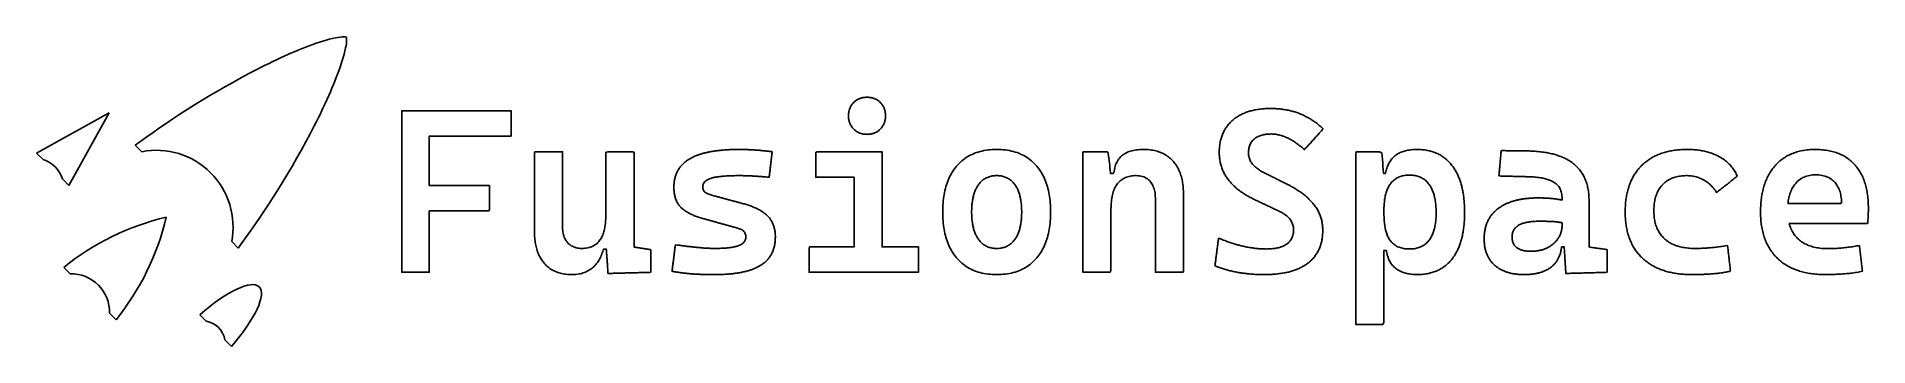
# Model space of a CAD drawing. Header units: millimetres. Extents: x 0 to 120, y 0 to 20.
import ezdxf

# ---------------------------------------------------------------- set-up
doc = ezdxf.new("R2010")
doc.units = ezdxf.units.MM
doc.layers.add('OUTLINE', color=7, linetype='Continuous')

msp = doc.modelspace()

# ---------------------------------------------------------------- linework, layer by layer
at = {"layer": 'OUTLINE'}
for p, q in [((0, 12.6581), (4.761, 15.3031)), ((4.761, 15.3031), (2.116, 10.5421)), ((0.4243, 12.2338), (0, 12.6581)), ((6.8883, 12.75), (6.464, 13.1742)), ((2.116, 10.5421), (1.6918, 10.9663)), ((13.2029, 6.4353), (12.7787, 6.8596)), ((2.2008, 4.7501), (1.7765, 5.1743)), ((5.2031, 1.7478), (4.7788, 2.1721)), ((11.1098, 1.649), (10.6855, 2.0732)), ((12.7587, 0), (12.3345, 0.4243))]:
    msp.add_line(p, q, dxfattribs=at)
for points in [[(54.4866, 13.8902), (54.4435, 13.8885), (54.3998, 13.8879), (54.356, 13.8885), (54.3129, 13.8902), (54.2704, 13.8932), (54.2286, 13.8974), (54.1874, 13.9027), (54.1469, 13.9093), (54.107, 13.917), (54.0678, 13.9259), (54.0292, 13.9361), (53.9912, 13.9474), (53.9539, 13.9598), (53.9173, 13.9735), (53.8813, 13.9884), (53.8459, 14.0045), (53.8112, 14.0217), (53.7771, 14.0402), (53.7437, 14.0598), (53.711, 14.0806), (53.6788, 14.1026), (53.6474, 14.1258), (53.6165, 14.1502), (53.5863, 14.1758), (53.5568, 14.2025), (53.5279, 14.2305), (53.5, 14.2594), (53.4732, 14.2889), (53.4476, 14.3191), (53.4232, 14.35), (53.4, 14.3814), (53.378, 14.4136), (53.3572, 14.4463), (53.3376, 14.4797), (53.3191, 14.5138), (53.3019, 14.5485), (53.2858, 14.5839), (53.2709, 14.6199), (53.2573, 14.6565), (53.2448, 14.6938), (53.2335, 14.7318), (53.2233, 14.7704), (53.2144, 14.8096), (53.2067, 14.8495), (53.2001, 14.89), (53.1948, 14.9312), (53.1906, 14.973), (53.1877, 15.0155), (53.1859, 15.0586), (53.1853, 15.1024), (53.1859, 15.1461), (53.1877, 15.1892), (53.1906, 15.2317), (53.1948, 15.2735), (53.2001, 15.3147), (53.2067, 15.3552), (53.2144, 15.3951), (53.2233, 15.4344), (53.2335, 15.4729), (53.2448, 15.5109), (53.2573, 15.5482), (53.2709, 15.5848), (53.2858, 15.6208), (53.3019, 15.6562), (53.3191, 15.6909), (53.3376, 15.725), (53.3572, 15.7584), (53.378, 15.7912), (53.4, 15.8233), (53.4232, 15.8548), (53.4476, 15.8856), (53.4732, 15.9158), (53.5, 15.9453), (53.5279, 15.9742), (53.5568, 16.0022), (53.5863, 16.0289), (53.6165, 16.0545), (53.6474, 16.0789), (53.6788, 16.1021), (53.711, 16.1241), (53.7437, 16.1449), (53.7771, 16.1646), (53.8112, 16.183), (53.8459, 16.2003), (53.8813, 16.2163), (53.9173, 16.2312), (53.9539, 16.2449), (53.9912, 16.2574), (54.0292, 16.2687), (54.0678, 16.2788), (54.107, 16.2877), (54.1469, 16.2954), (54.1874, 16.302), (54.2286, 16.3073), (54.2704, 16.3115), (54.3129, 16.3145), (54.356, 16.3162), (54.3998, 16.3168), (54.4435, 16.3162), (54.4866, 16.3145), (54.5291, 16.3115), (54.5709, 16.3073), (54.6121, 16.302), (54.6526, 16.2954), (54.6925, 16.2877), (54.7318, 16.2788), (54.7704, 16.2687), (54.8083, 16.2574), (54.8456, 16.2449), (54.8822, 16.2312), (54.9182, 16.2163), (54.9536, 16.2003), (54.9883, 16.183), (55.0224, 16.1646), (55.0558, 16.1449), (55.0886, 16.1241), (55.1207, 16.1021), (55.1522, 16.0789), (55.183, 16.0545), (55.2132, 16.0289), (55.2427, 16.0022), (55.2716, 15.9742), (55.2996, 15.9453), (55.3263, 15.9158), (55.3519, 15.8856), (55.3763, 15.8548), (55.3995, 15.8233), (55.4215, 15.7912), (55.4423, 15.7584), (55.462, 15.725), (55.4804, 15.6909), (55.4977, 15.6562), (55.5137, 15.6208), (55.5286, 15.5848), (55.5423, 15.5482), (55.5548, 15.5109), (55.5661, 15.4729), (55.5762, 15.4344), (55.5851, 15.3951), (55.5928, 15.3552), (55.5994, 15.3147), (55.6047, 15.2735), (55.6089, 15.2317), (55.6119, 15.1892), (55.6137, 15.1461), (55.6143, 15.1024), (55.6137, 15.0586), (55.6119, 15.0155), (55.6089, 14.973), (55.6047, 14.9312), (55.5994, 14.89), (55.5928, 14.8495), (55.5851, 14.8096), (55.5762, 14.7704), (55.5661, 14.7318), (55.5548, 14.6938), (55.5423, 14.6565), (55.5286, 14.6199), (55.5137, 14.5839), (55.4977, 14.5485), (55.4804, 14.5138), (55.462, 14.4797), (55.4423, 14.4463), (55.4215, 14.4136), (55.3995, 14.3814), (55.3763, 14.35), (55.3519, 14.3191), (55.3263, 14.2889), (55.2996, 14.2594), (55.2716, 14.2305), (55.2427, 14.2025), (55.2132, 14.1758), (55.183, 14.1502), (55.1522, 14.1258), (55.1207, 14.1026), (55.0886, 14.0806), (55.0558, 14.0598), (55.0224, 14.0402), (54.9883, 14.0217), (54.9536, 14.0045), (54.9182, 13.9884), (54.8822, 13.9735), (54.8456, 13.9598), (54.8083, 13.9474), (54.7704, 13.9361), (54.7318, 13.9259), (54.6925, 13.917), (54.6526, 13.9093), (54.6121, 13.9027), (54.5709, 13.8974), (54.5291, 13.8932)], [(24.1051, 15.4302), (24.173, 15.4302), (24.2886, 15.4302), (24.4309, 15.4302), (24.4721, 15.4302), (24.6556, 15.4302), (24.6887, 15.4302), (24.8391, 15.4302), (24.9466, 15.4302), (25.0226, 15.4302), (25.2044, 15.4302), (25.206, 15.4302), (25.3895, 15.4302), (25.4622, 15.4302), (25.573, 15.4302), (25.7201, 15.4302), (25.7565, 15.4302), (25.94, 15.4302), (26.1235, 15.4302), (26.307, 15.4302), (26.4904, 15.4302), (26.6739, 15.4302), (26.8574, 15.4302), (27.0409, 15.4302), (27.2244, 15.4302), (27.4079, 15.4302), (27.5914, 15.4302), (27.7749, 15.4302), (27.9583, 15.4302), (28.1418, 15.4302), (28.3253, 15.4302), (28.5088, 15.4302), (28.6923, 15.4302), (28.8758, 15.4302), (29.0593, 15.4302), (29.2427, 15.4302), (29.4262, 15.4302), (29.6097, 15.4302), (29.7932, 15.4302), (29.9767, 15.4302), (30.1602, 15.4302), (30.3437, 15.4302), (30.5272, 15.4302), (30.7106, 15.4302), (30.8941, 15.4302), (31.0776, 15.4302), (31.0776, 15.2467), (31.0776, 15.0632), (31.0776, 14.8797), (31.0776, 14.6962), (31.0776, 14.5127), (31.0776, 14.3293), (31.0776, 14.1458), (31.0776, 13.9623), (31.0776, 13.7788), (30.8969, 13.7761), (30.7134, 13.7761), (30.5299, 13.7761), (30.3464, 13.7761), (30.1629, 13.7761), (29.9794, 13.7761), (29.7959, 13.7761), (29.6125, 13.7761), (29.429, 13.7761), (29.2455, 13.7761), (29.062, 13.7761), (28.8785, 13.7761), (28.695, 13.7761), (28.5115, 13.7761), (28.328, 13.7761), (28.1446, 13.7761), (27.9611, 13.7761), (27.7776, 13.7761), (27.5941, 13.7761), (27.4106, 13.7761), (27.2271, 13.7761), (27.0436, 13.7761), (26.8602, 13.7761), (26.6767, 13.7761), (26.4932, 13.7761), (26.3097, 13.7761), (26.1262, 13.7761), (25.9427, 13.7761), (25.7592, 13.7761), (25.7201, 13.7761), (25.7201, 13.6253), (25.7201, 13.3674), (25.7201, 13.1096), (25.7201, 12.8518), (25.7201, 12.5939), (25.7201, 12.3361), (25.7201, 12.0782), (25.7201, 11.8204), (25.7201, 11.5626), (25.7201, 11.3047), (25.7201, 11.0469), (25.7201, 10.789), (25.7201, 10.5347), (25.8081, 10.5347), (25.9623, 10.5347), (26.1164, 10.5347), (26.2706, 10.5347), (26.4247, 10.5347), (26.5789, 10.5347), (26.733, 10.5347), (26.8872, 10.5347), (27.0413, 10.5347), (27.1954, 10.5347), (27.3496, 10.5347), (27.5037, 10.5347), (27.6579, 10.5347), (27.812, 10.5347), (27.9662, 10.5347), (28.1203, 10.5347), (28.2745, 10.5347), (28.4286, 10.5347), (28.5827, 10.5347), (28.7369, 10.5347), (28.891, 10.5347), (29.0452, 10.5347), (29.1993, 10.5347), (29.3535, 10.5347), (29.5076, 10.5347), (29.6617, 10.5347), (29.6617, 10.3805), (29.6617, 10.2264), (29.6617, 10.0722), (29.6617, 9.9181), (29.6617, 9.764), (29.6617, 9.6098), (29.6617, 9.4557), (29.6617, 9.3015), (29.6617, 9.1474), (29.6617, 8.9932), (29.6277, 8.8731), (29.4735, 8.8731), (29.3194, 8.8731), (29.1653, 8.8731), (29.0111, 8.8731), (28.857, 8.8731), (28.7028, 8.8731), (28.5487, 8.8731), (28.3945, 8.8731), (28.2404, 8.8731), (28.0862, 8.8731), (27.9321, 8.8731), (27.778, 8.8731), (27.6238, 8.8731), (27.4697, 8.8731), (27.3155, 8.8731), (27.1614, 8.8731), (27.0072, 8.8731), (26.8531, 8.8731), (26.699, 8.8731), (26.5448, 8.8731), (26.3907, 8.8731), (26.2365, 8.8731), (26.0824, 8.8731), (25.9282, 8.8731), (25.7741, 8.8731), (25.7201, 8.8731), (25.7201, 8.7263), (25.7201, 8.4684), (25.7201, 8.2106), (25.7201, 7.9528), (25.7201, 7.6949), (25.7201, 7.4371), (25.7201, 7.1792), (25.7201, 6.9214), (25.7201, 6.6636), (25.7201, 6.4057), (25.7201, 6.1479), (25.7201, 5.89), (25.7201, 5.6322), (25.7201, 5.3743), (25.7201, 5.1165), (25.7201, 4.8587), (25.4714, 4.8495), (25.2136, 4.8495), (24.9557, 4.8495), (24.6979, 4.8495), (24.44, 4.8495), (24.1822, 4.8495), (23.9244, 4.8495), (23.9244, 5.1073), (23.9244, 5.3652), (23.9244, 5.623), (23.9244, 5.8809), (23.9244, 6.1387), (23.9244, 6.3965), (23.9244, 6.6544), (23.9244, 6.9122), (23.9244, 7.1701), (23.9244, 7.4279), (23.9244, 7.6857), (23.9244, 7.9436), (23.9244, 8.2014), (23.9244, 8.4593), (23.9244, 8.7171), (23.9244, 8.8731), (23.9244, 8.975), (23.9244, 9.0273), (23.9244, 9.1814), (23.9244, 9.2328), (23.9244, 9.3356), (23.9244, 9.4897), (23.9244, 9.4906), (23.9244, 9.6439), (23.9244, 9.7485), (23.9244, 9.798), (23.9244, 9.9522), (23.9244, 10.0063), (23.9244, 10.1063), (23.9244, 10.2604), (23.9244, 10.2642), (23.9244, 10.4146), (23.9244, 10.522), (23.9244, 10.7799), (23.9244, 11.0377), (23.9244, 11.2955), (23.9244, 11.5534), (23.9244, 11.8112), (23.9244, 12.0691), (23.9244, 12.3269), (23.9244, 12.5847), (23.9244, 12.8426), (23.9244, 13.1004), (23.9244, 13.3583), (23.9244, 13.6161), (23.9244, 13.7761), (23.9244, 13.874), (23.9244, 13.9596), (23.9244, 14.1318), (23.9244, 14.143), (23.9244, 14.3265), (23.9244, 14.3896), (23.9244, 14.51), (23.9244, 14.6475), (23.9244, 14.6935), (23.9244, 14.877), (23.9244, 14.9053), (23.9244, 15.0605), (23.9244, 15.1632), (23.9244, 15.244), (23.9244, 15.421), (23.9244, 15.4274)], [(80.5898, 4.7022), (80.5014, 4.7009), (80.4119, 4.7005), (80.3372, 4.7007), (80.2628, 4.7015), (80.1887, 4.7028), (80.1149, 4.7046), (80.0413, 4.7069), (79.968, 4.7097), (79.895, 4.713), (79.8222, 4.7169), (79.7497, 4.7212), (79.6775, 4.7261), (79.6056, 4.7315), (79.5339, 4.7374), (79.4625, 4.7438), (79.3913, 4.7507), (79.3204, 4.7581), (79.2498, 4.7661), (79.1795, 4.7745), (79.1094, 4.7835), (79.0396, 4.793), (78.9701, 4.803), (78.9008, 4.8135), (78.8318, 4.8245), (78.7631, 4.836), (78.6947, 4.8481), (78.6198, 4.8619), (78.5447, 4.8764), (78.4703, 4.8916), (78.3965, 4.9072), (78.3234, 4.9235), (78.2509, 4.9403), (78.1791, 4.9577), (78.1079, 4.9757), (78.0374, 4.9942), (77.9675, 5.0134), (77.8983, 5.033), (77.8298, 5.0533), (77.7618, 5.0741), (77.6946, 5.0955), (77.628, 5.1175), (77.562, 5.14), (77.4967, 5.1631), (77.432, 5.1868), (77.368, 5.2111), (77.3046, 5.2359), (77.2419, 5.2613), (77.195, 5.2969), (77.2044, 5.3682), (77.2138, 5.4395), (77.2232, 5.5107), (77.2326, 5.582), (77.242, 5.6533), (77.2514, 5.7246), (77.2608, 5.7959), (77.2701, 5.8672), (77.2795, 5.9384), (77.2889, 6.0097), (77.2983, 6.081), (77.3077, 6.1523), (77.3171, 6.2236), (77.3265, 6.2949), (77.3359, 6.3661), (77.3452, 6.4374), (77.3546, 6.5087), (77.364, 6.58), (77.3734, 6.6513), (77.3828, 6.7226), (77.3922, 6.7938), (77.4016, 6.8651), (77.4109, 6.9364), (77.4203, 7.0077), (77.4297, 7.079), (77.4879, 7.0683), (77.5572, 7.0394), (77.6264, 7.0111), (77.6955, 6.9835), (77.7645, 6.9564), (77.8333, 6.9299), (77.9021, 6.9041), (77.9707, 6.8788), (78.0393, 6.8541), (78.1077, 6.8301), (78.176, 6.8066), (78.2443, 6.7837), (78.3124, 6.7615), (78.3804, 6.7398), (78.4483, 6.7188), (78.5161, 6.6983), (78.5838, 6.6785), (78.6513, 6.6592), (78.7188, 6.6406), (78.7862, 6.6225), (78.8534, 6.6051), (78.9205, 6.5882), (78.9876, 6.572), (79.0563, 6.5559), (79.1315, 6.5391), (79.2063, 6.5231), (79.2806, 6.5079), (79.3546, 6.4935), (79.4282, 6.48), (79.5013, 6.4673), (79.5741, 6.4555), (79.6464, 6.4444), (79.7183, 6.4343), (79.7899, 6.4249), (79.861, 6.4164), (79.9317, 6.4087), (80.002, 6.4018), (80.0719, 6.3958), (80.1413, 6.3906), (80.2104, 6.3863), (80.2791, 6.3828), (80.3473, 6.3801), (80.4152, 6.3782), (80.4826, 6.3772), (80.5563, 6.377), (80.6458, 6.3783), (80.733, 6.3813), (80.8179, 6.3858), (80.9006, 6.3921), (80.981, 6.3999), (81.0591, 6.4095), (81.135, 6.4206), (81.2085, 6.4335), (81.2798, 6.4479), (81.3489, 6.464), (81.4157, 6.4818), (81.4802, 6.5012), (81.5424, 6.5223), (81.6024, 6.545), (81.6601, 6.5694), (81.7155, 6.5954), (81.7686, 6.623), (81.8195, 6.6523), (81.8681, 6.6833), (81.9237, 6.7227), (81.98, 6.768), (82.0321, 6.8158), (82.0803, 6.8662), (82.1243, 6.9193), (82.1643, 6.9749), (82.2003, 7.0332), (82.2321, 7.0941), (82.26, 7.1575), (82.2837, 7.2236), (82.3034, 7.2923), (82.319, 7.3636), (82.3306, 7.4375), (82.3381, 7.514), (82.3415, 7.5931), (82.341, 7.6673), (82.3369, 7.7366), (82.3291, 7.8044), (82.3177, 7.8707), (82.3027, 7.9355), (82.2841, 7.9988), (82.2619, 8.0606), (82.2361, 8.1209), (82.2066, 8.1796), (82.1736, 8.2369), (82.1369, 8.2926), (82.0967, 8.3469), (82.0528, 8.3996), (82.0053, 8.4508), (81.9542, 8.5005), (81.8995, 8.5487), (81.8411, 8.5954), (81.7792, 8.6406), (81.7136, 8.6843), (81.6445, 8.7264), (81.5717, 8.7671), (81.4953, 8.8062), (81.4189, 8.8425), (81.3539, 8.8734), (81.289, 8.9042), (81.224, 8.9351), (81.1591, 8.9659), (81.0941, 8.9968), (81.0292, 9.0276), (80.9643, 9.0585), (80.8993, 9.0893), (80.8344, 9.1202), (80.7694, 9.151), (80.7045, 9.1819), (80.6395, 9.2127), (80.5746, 9.2436), (80.5097, 9.2744), (80.4447, 9.3053), (80.3798, 9.3361), (80.3148, 9.367), (80.2499, 9.3978), (80.1849, 9.4287), (80.12, 9.4596), (80.0551, 9.4904), (79.9901, 9.5213), (79.9252, 9.5521), (79.8602, 9.583), (79.7953, 9.6138), (79.7231, 9.6482), (79.6508, 9.6836), (79.5796, 9.7196), (79.5095, 9.7561), (79.4405, 9.7932), (79.3727, 9.8308), (79.306, 9.869), (79.2405, 9.9077), (79.176, 9.947), (79.1127, 9.9868), (79.0506, 10.0271), (78.9895, 10.068), (78.9296, 10.1094), (78.8709, 10.1514), (78.8132, 10.1939), (78.7567, 10.237), (78.7013, 10.2806), (78.647, 10.3247), (78.5939, 10.3694), (78.5419, 10.4147), (78.491, 10.4604), (78.4413, 10.5068), (78.3927, 10.5536), (78.3452, 10.6011), (78.2989, 10.649), (78.2537, 10.6975), (78.2096, 10.7466), (78.1666, 10.7962), (78.1248, 10.8463), (78.0841, 10.897), (78.0403, 10.9538), (77.9972, 11.0127), (77.9558, 11.0723), (77.9161, 11.1325), (77.8781, 11.1934), (77.8418, 11.2549), (77.8072, 11.3171), (77.7744, 11.38), (77.7432, 11.4435), (77.7138, 11.5077), (77.6861, 11.5726), (77.6601, 11.6381), (77.6358, 11.7042), (77.6133, 11.7711), (77.5924, 11.8386), (77.5733, 11.9067), (77.5559, 11.9755), (77.5402, 12.045), (77.5262, 12.1151), (77.514, 12.1859), (77.5034, 12.2574), (77.4946, 12.3295), (77.4875, 12.4023), (77.4821, 12.4757), (77.4784, 12.5498), (77.4764, 12.6245), (77.4762, 12.7025), (77.4775, 12.7847), (77.4805, 12.8657), (77.485, 12.9455), (77.4911, 13.0243), (77.4988, 13.1019), (77.5081, 13.1784), (77.519, 13.2538), (77.5315, 13.3281), (77.5455, 13.4012), (77.5611, 13.4732), (77.5784, 13.5441), (77.5972, 13.6138), (77.6176, 13.6825), (77.6395, 13.75), (77.6631, 13.8163), (77.6883, 13.8816), (77.715, 13.9457), (77.7434, 14.0087), (77.7733, 14.0706), (77.8048, 14.1314), (77.8379, 14.191), (77.8725, 14.2495), (77.9088, 14.3069), (77.9467, 14.3632), (77.9861, 14.4183), (78.0271, 14.4723), (78.0697, 14.5252), (78.1139, 14.5769), (78.1597, 14.6276), (78.2071, 14.6771), (78.256, 14.7255), (78.3066, 14.7727), (78.3587, 14.8189), (78.4068, 14.8593), (78.456, 14.8986), (78.5062, 14.9368), (78.5575, 14.9739), (78.6099, 15.0099), (78.6633, 15.0448), (78.7178, 15.0785), (78.7733, 15.1112), (78.8299, 15.1428), (78.8876, 15.1733), (78.9463, 15.2026), (79.0062, 15.2309), (79.067, 15.2581), (79.129, 15.2841), (79.192, 15.3091), (79.256, 15.333), (79.3212, 15.3557), (79.3874, 15.3774), (79.4546, 15.3979), (79.5229, 15.4173), (79.5923, 15.4357), (79.6628, 15.4529), (79.7343, 15.4691), (79.8069, 15.4841), (79.8806, 15.498), (79.9553, 15.5109), (80.0311, 15.5226), (80.1079, 15.5332), (80.1858, 15.5427), (80.2648, 15.5511), (80.3448, 15.5585), (80.4259, 15.5647), (80.5081, 15.5698), (80.5913, 15.5738), (80.6756, 15.5767), (80.761, 15.5785), (80.8474, 15.5792), (80.9251, 15.5788), (81.0009, 15.5775), (81.0762, 15.5753), (81.1511, 15.5721), (81.2256, 15.568), (81.2995, 15.563), (81.3731, 15.557), (81.4461, 15.55), (81.5187, 15.5421), (81.5909, 15.5333), (81.6626, 15.5235), (81.7338, 15.5128), (81.8046, 15.5011), (81.875, 15.4885), (81.9448, 15.475), (82.0143, 15.4605), (82.0832, 15.4451), (82.1517, 15.4287), (82.2198, 15.4114), (82.2874, 15.3931), (82.3545, 15.3739), (82.4212, 15.3538), (82.4874, 15.3327), (82.5532, 15.3107), (82.6185, 15.2877), (82.6834, 15.2638), (82.7483, 15.2387), (82.8136, 15.2124), (82.8786, 15.185), (82.9431, 15.1566), (83.0071, 15.1272), (83.0707, 15.0967), (83.1339, 15.0653), (83.1967, 15.0329), (83.259, 14.9995), (83.3209, 14.965), (83.3824, 14.9296), (83.4434, 14.8931), (83.504, 14.8557), (83.5642, 14.8172), (83.624, 14.7778), (83.6833, 14.7373), (83.7422, 14.6958), (83.8006, 14.6533), (83.8586, 14.6098), (83.9162, 14.5653), (83.9734, 14.5198), (84.0301, 14.4733), (84.0864, 14.4258), (84.1423, 14.3773), (84.1977, 14.3278), (84.2527, 14.2772), (84.2681, 14.2252), (84.2198, 14.1719), (84.1715, 14.1186), (84.1232, 14.0654), (84.0749, 14.0121), (84.0266, 13.9588), (83.9783, 13.9056), (83.93, 13.8523), (83.8818, 13.799), (83.8335, 13.7458), (83.7852, 13.6925), (83.7369, 13.6392), (83.6886, 13.586), (83.6403, 13.5327), (83.592, 13.4794), (83.5437, 13.4262), (83.4954, 13.3729), (83.4471, 13.3196), (83.3988, 13.2664), (83.3505, 13.2131), (83.3022, 13.1599), (83.254, 13.1066), (83.2057, 13.0533), (83.1574, 13.0001), (83.1091, 12.9468), (83.0608, 12.8935), (83.001, 12.9384), (82.9404, 12.9902), (82.8799, 13.0405), (82.8197, 13.0895), (82.7596, 13.137), (82.6998, 13.1832), (82.6401, 13.2279), (82.5806, 13.2713), (82.5213, 13.3132), (82.4622, 13.3537), (82.4033, 13.3929), (82.3446, 13.4306), (82.286, 13.4669), (82.2277, 13.5018), (82.1695, 13.5353), (82.1115, 13.5674), (82.0537, 13.5981), (81.9961, 13.6274), (81.9377, 13.6557), (81.8682, 13.6876), (81.7986, 13.7173), (81.7291, 13.7449), (81.6596, 13.7704), (81.5902, 13.7937), (81.5208, 13.8149), (81.4514, 13.834), (81.382, 13.851), (81.3127, 13.8658), (81.2434, 13.8785), (81.1741, 13.889), (81.1049, 13.8974), (81.0357, 13.9037), (80.9665, 13.9079), (80.8974, 13.9099), (80.8186, 13.9097), (80.734, 13.9071), (80.6519, 13.9021), (80.5721, 13.8946), (80.4947, 13.8847), (80.4198, 13.8723), (80.3473, 13.8575), (80.2773, 13.8402), (80.2096, 13.8204), (80.1444, 13.7983), (80.0816, 13.7736), (80.0212, 13.7465), (79.9633, 13.717), (79.9078, 13.685), (79.8547, 13.6506), (79.804, 13.6137), (79.7531, 13.5721), (79.7029, 13.5253), (79.6565, 13.4758), (79.6137, 13.4235), (79.5748, 13.3684), (79.5395, 13.3106), (79.5081, 13.25), (79.4803, 13.1866), (79.4563, 13.1204), (79.4361, 13.0515), (79.4196, 12.9798), (79.4068, 12.9053), (79.3978, 12.8281), (79.3925, 12.7481), (79.391, 12.6661), (79.3936, 12.5918), (79.4005, 12.5191), (79.4116, 12.4481), (79.4271, 12.3787), (79.4469, 12.3109), (79.471, 12.2448), (79.4994, 12.1803), (79.5321, 12.1175), (79.5691, 12.0562), (79.6104, 11.9966), (79.6559, 11.9388), (79.6969, 11.8917), (79.7405, 11.8453), (79.7868, 11.7996), (79.8357, 11.7546), (79.8872, 11.7104), (79.9414, 11.6669), (79.9982, 11.624), (80.0576, 11.5819), (80.1197, 11.5405), (80.1844, 11.4998), (80.2518, 11.4599), (80.3218, 11.4206), (80.3944, 11.382), (80.4621, 11.348), (80.5265, 11.316), (80.5909, 11.284), (80.6552, 11.2519), (80.7196, 11.2199), (80.784, 11.1879), (80.8484, 11.1559), (80.9127, 11.1238), (80.9771, 11.0918), (81.0415, 11.0598), (81.1059, 11.0278), (81.1702, 10.9958), (81.2346, 10.9637), (81.299, 10.9317), (81.3634, 10.8997), (81.4277, 10.8677), (81.4921, 10.8356), (81.5565, 10.8036), (81.6208, 10.7716), (81.6852, 10.7396), (81.7496, 10.7076), (81.814, 10.6755), (81.8783, 10.6435), (81.9489, 10.6083), (82.0222, 10.5708), (82.0943, 10.5329), (82.1653, 10.4947), (82.2352, 10.4561), (82.3039, 10.4172), (82.3715, 10.3778), (82.4379, 10.3381), (82.5032, 10.298), (82.5673, 10.2576), (82.6304, 10.2167), (82.6922, 10.1755), (82.753, 10.1339), (82.8126, 10.092), (82.871, 10.0497), (82.9284, 10.007), (82.9845, 9.9639), (83.0396, 9.9204), (83.0935, 9.8766), (83.1462, 9.8324), (83.1978, 9.7878), (83.2483, 9.7429), (83.2977, 9.6975), (83.3459, 9.6518), (83.3929, 9.6058), (83.4389, 9.5593), (83.4836, 9.5125), (83.5273, 9.4653), (83.5698, 9.4177), (83.6111, 9.3698), (83.6517, 9.321), (83.6979, 9.2631), (83.7422, 9.2045), (83.7846, 9.1452), (83.8253, 9.0852), (83.8641, 9.0246), (83.9011, 8.9632), (83.9363, 8.9012), (83.9696, 8.8385), (84.0011, 8.7751), (84.0308, 8.711), (84.0586, 8.6462), (84.0846, 8.5808), (84.1088, 8.5147), (84.1311, 8.4478), (84.1517, 8.3803), (84.1703, 8.3121), (84.1872, 8.2433), (84.2022, 8.1737), (84.2154, 8.1035), (84.2268, 8.0325), (84.2364, 7.9609), (84.2441, 7.8886), (84.25, 7.8156), (84.254, 7.742), (84.2563, 7.6676), (84.2567, 7.5905), (84.2554, 7.5086), (84.2524, 7.4279), (84.2478, 7.3484), (84.2415, 7.2699), (84.2336, 7.1927), (84.224, 7.1165), (84.2128, 7.0415), (84.1999, 6.9677), (84.1853, 6.895), (84.1691, 6.8235), (84.1513, 6.7531), (84.1318, 6.6838), (84.1106, 6.6157), (84.0877, 6.5488), (84.0633, 6.483), (84.0371, 6.4183), (84.0093, 6.3548), (83.9798, 6.2924), (83.9487, 6.2312), (83.916, 6.1711), (83.8815, 6.1122), (83.8454, 6.0544), (83.8077, 5.9977), (83.7683, 5.9422), (83.7272, 5.8879), (83.6845, 5.8347), (83.6402, 5.7826), (83.5941, 5.7317), (83.5464, 5.6819), (83.4971, 5.6333), (83.4461, 5.5858), (83.3935, 5.5395), (83.3392, 5.4943), (83.2832, 5.4503), (83.2349, 5.4142), (83.1867, 5.3798), (83.1374, 5.3463), (83.0871, 5.3136), (83.0358, 5.2817), (82.9835, 5.2507), (82.9301, 5.2206), (82.8757, 5.1913), (82.8202, 5.1628), (82.7638, 5.1352), (82.7063, 5.1085), (82.6477, 5.0826), (82.5881, 5.0575), (82.5275, 5.0333), (82.4659, 5.01), (82.4032, 4.9875), (82.3396, 4.9658), (82.2748, 4.945), (82.2091, 4.9251), (82.1423, 4.906), (82.0745, 4.8877), (82.0056, 4.8703), (81.9357, 4.8537), (81.8648, 4.838), (81.7928, 4.8232), (81.7199, 4.8092), (81.6459, 4.796), (81.5708, 4.7837), (81.4947, 4.7722), (81.4176, 4.7616), (81.3395, 4.7518), (81.2603, 4.7429), (81.1801, 4.7349), (81.0989, 4.7276), (81.0166, 4.7213), (80.9333, 4.7158), (80.849, 4.7111), (80.7636, 4.7073), (80.6772, 4.7043)], [(39.1398, 8.0091), (39.1398, 7.9373), (39.1398, 7.9212), (39.1398, 7.8655), (39.1398, 7.7937), (39.1398, 7.769), (39.1398, 7.7219), (39.1398, 7.6502), (39.1398, 7.6167), (39.1398, 7.5784), (39.1398, 7.5066), (39.1398, 7.4348), (39.1398, 7.363), (39.1398, 7.2912), (39.1398, 7.2195), (39.1398, 7.1477), (39.1398, 7.0759), (39.1398, 7.0041), (39.1398, 6.9323), (39.1398, 6.8605), (39.1398, 6.7888), (39.1398, 6.717), (39.1398, 6.6452), (39.1398, 6.5734), (39.1417, 6.5033), (39.2127, 6.4926), (39.2837, 6.4819), (39.3546, 6.4712), (39.4256, 6.4606), (39.4966, 6.4499), (39.5676, 6.4392), (39.6386, 6.4285), (39.7095, 6.4178), (39.7805, 6.4071), (39.8515, 6.3964), (39.9225, 6.3857), (39.9935, 6.375), (40.0645, 6.3643), (40.1354, 6.3537), (40.2064, 6.343), (40.2276, 6.2894), (40.2276, 6.2177), (40.2276, 6.1459), (40.2276, 6.0741), (40.2276, 6.0023), (40.2276, 5.9305), (40.2276, 5.8587), (40.2276, 5.787), (40.2276, 5.7152), (40.2276, 5.6434), (40.2276, 5.5716), (40.2276, 5.4998), (40.2276, 5.4281), (40.2276, 5.3563), (40.2276, 5.2845), (40.2276, 5.2127), (40.2276, 5.1409), (40.2276, 5.0691), (40.2276, 4.9974), (40.2276, 4.9256), (40.2276, 4.8538), (40.1602, 4.8477), (40.0884, 4.8458), (40.0167, 4.8439), (39.9449, 4.8419), (39.8732, 4.84), (39.8014, 4.8381), (39.7296, 4.8362), (39.6579, 4.8343), (39.5861, 4.8324), (39.5144, 4.8304), (39.4426, 4.8285), (39.3709, 4.8266), (39.2991, 4.8247), (39.2274, 4.8228), (39.1556, 4.8209), (39.0838, 4.819), (39.0121, 4.817), (38.9403, 4.8151), (38.8686, 4.8132), (38.7968, 4.8113), (38.7251, 4.8094), (38.6533, 4.8075), (38.5815, 4.8055), (38.5098, 4.8036), (38.438, 4.8017), (38.3663, 4.7998), (38.2945, 4.7979), (38.2228, 4.796), (38.151, 4.794), (38.0792, 4.7921), (38.0075, 4.7902), (37.9357, 4.7883), (37.864, 4.7864), (37.7922, 4.7845), (37.7205, 4.7826), (37.6487, 4.7806), (37.577, 4.7787), (37.5052, 4.7768), (37.4334, 4.7749), (37.4284, 4.8465), (37.4233, 4.9181), (37.4182, 4.9897), (37.4131, 5.0613), (37.4081, 5.1329), (37.403, 5.2045), (37.3979, 5.2761), (37.3928, 5.3477), (37.3878, 5.4193), (37.3827, 5.4909), (37.3776, 5.5625), (37.3725, 5.6341), (37.3674, 5.7057), (37.3624, 5.7773), (37.3573, 5.8489), (37.3522, 5.9205), (37.3471, 5.9921), (37.3421, 6.0637), (37.337, 6.1353), (37.3319, 6.2069), (37.3268, 6.2785), (37.3218, 6.3501), (37.3204, 6.3696), (37.2448, 6.3696), (37.1564, 6.3696), (37.112, 6.3043), (37.0864, 6.2102), (37.0583, 6.1188), (37.0275, 6.0301), (36.9942, 5.9442), (36.9583, 5.861), (36.9198, 5.7805), (36.8787, 5.7028), (36.8351, 5.6277), (36.7888, 5.5554), (36.74, 5.4859), (36.6885, 5.419), (36.6345, 5.3549), (36.5779, 5.2935), (36.5187, 5.2348), (36.4569, 5.1788), (36.3923, 5.1254), (36.3241, 5.074), (36.254, 5.0258), (36.182, 4.981), (36.1081, 4.9395), (36.0322, 4.9013), (35.9544, 4.8665), (35.8748, 4.8349), (35.7931, 4.8067), (35.7096, 4.7818), (35.6242, 4.7602), (35.5368, 4.742), (35.4476, 4.727), (35.3564, 4.7154), (35.2633, 4.7071), (35.1682, 4.7021), (35.0713, 4.7005), (34.9697, 4.7019), (34.8702, 4.7061), (34.7727, 4.7131), (34.6772, 4.723), (34.5838, 4.7357), (34.4924, 4.7512), (34.403, 4.7695), (34.3157, 4.7906), (34.2304, 4.8145), (34.1472, 4.8412), (34.066, 4.8708), (33.9868, 4.9032), (33.9097, 4.9384), (33.8346, 4.9764), (33.7615, 5.0172), (33.6905, 5.0609), (33.6215, 5.1073), (33.5546, 5.1566), (33.4897, 5.2087), (33.4268, 5.2636), (33.366, 5.3213), (33.3072, 5.3818), (33.2507, 5.4449), (33.2011, 5.5046), (33.1535, 5.5662), (33.1079, 5.6298), (33.0643, 5.6952), (33.0227, 5.7626), (32.9831, 5.8318), (32.9456, 5.903), (32.91, 5.976), (32.8764, 6.051), (32.8449, 6.1279), (32.8153, 6.2066), (32.7878, 6.2873), (32.7623, 6.3699), (32.7388, 6.4543), (32.7172, 6.5407), (32.6977, 6.629), (32.6802, 6.7192), (32.6648, 6.8113), (32.6513, 6.9053), (32.6398, 7.0012), (32.6303, 7.0989), (32.6229, 7.1986), (32.6174, 7.3002), (32.614, 7.4038), (32.6126, 7.5092), (32.6125, 7.6014), (32.6125, 7.6898), (32.6125, 7.7783), (32.6125, 7.8667), (32.6125, 7.9551), (32.6125, 8.0435), (32.6125, 8.1319), (32.6125, 8.2203), (32.6125, 8.3087), (32.6125, 8.3971), (32.6125, 8.4855), (32.6125, 8.574), (32.6125, 8.6624), (32.6125, 8.7508), (32.6125, 8.8392), (32.6125, 8.9276), (32.6125, 9.016), (32.6125, 9.1044), (32.6125, 9.1928), (32.6125, 9.2812), (32.6125, 9.3697), (32.6125, 9.4581), (32.6125, 9.5465), (32.6125, 9.6349), (32.6125, 9.7233), (32.6125, 9.8117), (32.6125, 9.9001), (32.6125, 9.9885), (32.6125, 10.0769), (32.6125, 10.1653), (32.6125, 10.2538), (32.6125, 10.3422), (32.6125, 10.4306), (32.6125, 10.519), (32.6125, 10.6074), (32.6125, 10.6958), (32.6125, 10.7842), (32.6125, 10.8726), (32.6125, 10.961), (32.6125, 11.0495), (32.6125, 11.1379), (32.6125, 11.2263), (32.6125, 11.3147), (32.6125, 11.4031), (32.6125, 11.4915), (32.6125, 11.5799), (32.6125, 11.6683), (32.6125, 11.7567), (32.6125, 11.8451), (32.6125, 11.9336), (32.6125, 12.022), (32.6125, 12.1104), (32.6125, 12.1988), (32.6125, 12.2872), (32.6125, 12.3756), (32.6125, 12.464), (32.6125, 12.5524), (32.6125, 12.6408), (32.6125, 12.7293), (32.6824, 12.7478), (32.7708, 12.7478), (32.8592, 12.7478), (32.9476, 12.7478), (33.036, 12.7478), (33.1244, 12.7478), (33.2129, 12.7478), (33.3013, 12.7478), (33.3897, 12.7478), (33.4781, 12.7478), (33.5665, 12.7478), (33.6549, 12.7478), (33.7433, 12.7478), (33.8317, 12.7478), (33.9201, 12.7478), (34.0086, 12.7478), (34.097, 12.7478), (34.1854, 12.7478), (34.2738, 12.7478), (34.3622, 12.7478), (34.4506, 12.7478), (34.4529, 12.6616), (34.4529, 12.5732), (34.4529, 12.4848), (34.4529, 12.3964), (34.4529, 12.308), (34.4529, 12.2196), (34.4529, 12.1312), (34.4529, 12.0428), (34.4529, 11.9544), (34.4529, 11.8659), (34.4529, 11.7775), (34.4529, 11.6891), (34.4529, 11.6007), (34.4529, 11.5123), (34.4529, 11.4239), (34.4529, 11.3355), (34.4529, 11.2471), (34.4529, 11.1587), (34.4529, 11.0703), (34.4529, 10.9818), (34.4529, 10.8934), (34.4529, 10.805), (34.4529, 10.7166), (34.4529, 10.6282), (34.4529, 10.5398), (34.4529, 10.4514), (34.4529, 10.363), (34.4529, 10.2746), (34.4529, 10.1861), (34.4529, 10.0977), (34.4529, 10.0093), (34.4529, 9.9209), (34.4529, 9.8325), (34.4529, 9.7441), (34.4529, 9.6557), (34.4529, 9.5673), (34.4529, 9.4789), (34.4529, 9.3904), (34.4529, 9.302), (34.4529, 9.2136), (34.4529, 9.1252), (34.4529, 9.0368), (34.4529, 8.9484), (34.4529, 8.86), (34.4529, 8.7716), (34.4529, 8.6832), (34.4529, 8.5948), (34.4529, 8.5063), (34.4529, 8.4179), (34.4529, 8.3295), (34.4529, 8.2411), (34.4529, 8.1527), (34.4529, 8.0643), (34.4529, 7.9759), (34.4529, 7.8875), (34.4531, 7.7931), (34.4567, 7.69), (34.4645, 7.5908), (34.4765, 7.4953), (34.4927, 7.4037), (34.5131, 7.3159), (34.5377, 7.2318), (34.5665, 7.1516), (34.5996, 7.0751), (34.6368, 7.0025), (34.6783, 6.9336), (34.724, 6.8686), (34.7738, 6.8073), (34.8303, 6.7474), (34.8923, 6.6908), (34.958, 6.6395), (35.0274, 6.5934), (35.1005, 6.5526), (35.1773, 6.5171), (35.2579, 6.4868), (35.3422, 6.4618), (35.4302, 6.442), (35.5219, 6.4275), (35.6174, 6.4183), (35.7165, 6.4144), (35.8175, 6.4155), (35.9154, 6.4215), (36.01, 6.4321), (36.1012, 6.4476), (36.1892, 6.4678), (36.2737, 6.4927), (36.355, 6.5224), (36.4329, 6.5568), (36.5075, 6.596), (36.5788, 6.6399), (36.6467, 6.6886), (36.7114, 6.742), (36.7726, 6.8002), (36.8306, 6.8631), (36.8852, 6.9308), (36.9282, 6.991), (36.9628, 7.0452), (36.9956, 7.1027), (37.0267, 7.1633), (37.0562, 7.2271), (37.084, 7.2941), (37.1101, 7.3643), (37.1345, 7.4377), (37.1572, 7.5143), (37.1782, 7.5941), (37.1976, 7.677), (37.2153, 7.7632), (37.2312, 7.8526), (37.2455, 7.9451), (37.2581, 8.0409), (37.2691, 8.1398), (37.2783, 8.2419), (37.2859, 8.3473), (37.2917, 8.4558), (37.2959, 8.5675), (37.2984, 8.6824), (37.2992, 8.7717), (37.2992, 8.9115), (37.2992, 9.0637), (37.2992, 9.216), (37.2992, 9.3682), (37.2992, 9.5204), (37.2992, 9.6726), (37.2992, 9.8249), (37.2992, 9.9771), (37.2992, 10.1293), (37.2992, 10.2815), (37.2992, 10.4337), (37.2992, 10.586), (37.2992, 10.7382), (37.2992, 10.8904), (37.2992, 11.0426), (37.2992, 11.1949), (37.2992, 11.3471), (37.2992, 11.4993), (37.2992, 11.6515), (37.2992, 11.8038), (37.2992, 11.956), (37.2992, 12.1082), (37.2992, 12.2604), (37.2992, 12.4126), (37.2992, 12.5649), (37.2992, 12.7171), (37.4208, 12.7478), (37.573, 12.7478), (37.7252, 12.7478), (37.8774, 12.7478), (38.0297, 12.7478), (38.1819, 12.7478), (38.3341, 12.7478), (38.4863, 12.7478), (38.6385, 12.7478), (38.7908, 12.7478), (38.943, 12.7478), (39.0952, 12.7478), (39.1398, 12.6401), (39.1398, 12.4879), (39.1398, 12.3357), (39.1398, 12.1834), (39.1398, 12.0312), (39.1398, 11.879), (39.1398, 11.7268), (39.1398, 11.5746), (39.1398, 11.4223), (39.1398, 11.2701), (39.1398, 11.1179), (39.1398, 10.9657), (39.1398, 10.8134), (39.1398, 10.6612), (39.1398, 10.509), (39.1398, 10.3568), (39.1398, 10.2045), (39.1398, 10.0523), (39.1398, 9.9001), (39.1398, 9.7479), (39.1398, 9.5956), (39.1398, 9.4434), (39.1398, 9.2912), (39.1398, 9.139), (39.1398, 8.9868), (39.1398, 8.8345), (39.1398, 8.6823), (39.1398, 8.5301), (39.1398, 8.3779), (39.1398, 8.2256), (39.1398, 8.0734)], [(44.4812, 4.7007), (44.4003, 4.7005), (44.3298, 4.7006), (44.2601, 4.7008), (44.191, 4.7012), (44.1227, 4.7019), (44.0551, 4.7026), (43.9882, 4.7036), (43.922, 4.7047), (43.8565, 4.706), (43.7918, 4.7075), (43.7277, 4.7091), (43.6644, 4.7109), (43.6018, 4.7129), (43.5399, 4.715), (43.4787, 4.7174), (43.4182, 4.7199), (43.3584, 4.7225), (43.2993, 4.7254), (43.241, 4.7284), (43.1833, 4.7316), (43.1264, 4.735), (43.0702, 4.7385), (43.0147, 4.7422), (42.9599, 4.7461), (42.9058, 4.7501), (42.8525, 4.7544), (42.7914, 4.7595), (42.7238, 4.7655), (42.6569, 4.7718), (42.5908, 4.7784), (42.5253, 4.7852), (42.4607, 4.7924), (42.3967, 4.7999), (42.3335, 4.8076), (42.2711, 4.8156), (42.2093, 4.824), (42.1483, 4.8326), (42.0881, 4.8415), (42.0285, 4.8507), (41.9697, 4.8602), (41.9117, 4.87), (41.8544, 4.88), (41.7978, 4.8904), (41.7419, 4.9011), (41.6868, 4.912), (41.6324, 4.9233), (41.6356, 4.9809), (41.6433, 5.0423), (41.6509, 5.1036), (41.6586, 5.1649), (41.6663, 5.2263), (41.6739, 5.2876), (41.6816, 5.3489), (41.6893, 5.4102), (41.6969, 5.4716), (41.7046, 5.5329), (41.7123, 5.5942), (41.7199, 5.6555), (41.7276, 5.7169), (41.7353, 5.7782), (41.7429, 5.8395), (41.7506, 5.9008), (41.7582, 5.9622), (41.7659, 6.0235), (41.7736, 6.0848), (41.7812, 6.1462), (41.7889, 6.2075), (41.7966, 6.2688), (41.8042, 6.3301), (41.8119, 6.3915), (41.8196, 6.4528), (41.8272, 6.5141), (41.8349, 6.5754), (41.8426, 6.6368), (41.8973, 6.6454), (41.9677, 6.6359), (42.0373, 6.6266), (42.1061, 6.6175), (42.174, 6.6085), (42.2411, 6.5998), (42.3074, 6.5913), (42.3729, 6.583), (42.4375, 6.5749), (42.5013, 6.5669), (42.5643, 6.5592), (42.6265, 6.5517), (42.6878, 6.5444), (42.7483, 6.5373), (42.808, 6.5304), (42.8668, 6.5236), (42.9249, 6.5171), (42.9821, 6.5108), (43.0384, 6.5047), (43.094, 6.4988), (43.1487, 6.493), (43.2026, 6.4875), (43.2557, 6.4822), (43.3079, 6.4771), (43.3666, 6.4715), (43.4385, 6.4649), (43.509, 6.4587), (43.5783, 6.4529), (43.6462, 6.4475), (43.7128, 6.4425), (43.7781, 6.4379), (43.8421, 6.4337), (43.9047, 6.4299), (43.9661, 6.4266), (44.0261, 6.4236), (44.0848, 6.4211), (44.1422, 6.4189), (44.1983, 6.4171), (44.253, 6.4158), (44.3065, 6.4149), (44.3586, 6.4143), (44.4156, 6.4142), (44.4988, 6.4146), (44.5802, 6.4155), (44.6598, 6.4169), (44.7376, 6.4189), (44.8135, 6.4214), (44.8877, 6.4245), (44.96, 6.4281), (45.0306, 6.4322), (45.0993, 6.4369), (45.1663, 6.4421), (45.2314, 6.4479), (45.2947, 6.4541), (45.3562, 6.461), (45.4159, 6.4683), (45.4738, 6.4762), (45.5299, 6.4847), (45.5842, 6.4937), (45.6367, 6.5032), (45.6874, 6.5133), (45.7362, 6.5239), (45.7833, 6.535), (45.8286, 6.5467), (45.872, 6.5589), (45.9136, 6.5716), (45.9535, 6.5849), (46.0065, 6.6045), (46.0764, 6.6343), (46.1405, 6.6666), (46.1989, 6.7013), (46.2514, 6.7386), (46.2982, 6.7783), (46.3391, 6.8205), (46.3743, 6.8651), (46.4037, 6.9123), (46.4273, 6.9619), (46.4451, 7.014), (46.4571, 7.0685), (46.4633, 7.1256), (46.4637, 7.19), (46.4579, 7.2583), (46.446, 7.3216), (46.4278, 7.3801), (46.4034, 7.4337), (46.3729, 7.4823), (46.3361, 7.5261), (46.2981, 7.5613), (46.2573, 7.5925), (46.2116, 7.6221), (46.1609, 7.6501), (46.1052, 7.6766), (46.0445, 7.7014), (45.9789, 7.7247), (45.9082, 7.7464), (45.8423, 7.7648), (45.7827, 7.7814), (45.7232, 7.7979), (45.6636, 7.8145), (45.6041, 7.8311), (45.5446, 7.8477), (45.485, 7.8643), (45.4255, 7.8809), (45.366, 7.8975), (45.3064, 7.9141), (45.2469, 7.9307), (45.1874, 7.9473), (45.1278, 7.9638), (45.0683, 7.9804), (45.0088, 7.997), (44.9492, 8.0136), (44.8897, 8.0302), (44.8301, 8.0468), (44.7706, 8.0634), (44.7111, 8.08), (44.6515, 8.0966), (44.592, 8.1132), (44.5325, 8.1297), (44.4729, 8.1463), (44.4134, 8.1629), (44.3539, 8.1795), (44.2943, 8.1961), (44.2348, 8.2127), (44.1753, 8.2293), (44.1157, 8.2459), (44.0562, 8.2625), (43.9966, 8.279), (43.9371, 8.2956), (43.8776, 8.3122), (43.818, 8.3288), (43.7585, 8.3454), (43.699, 8.362), (43.6394, 8.3786), (43.5747, 8.3967), (43.503, 8.4175), (43.4327, 8.4389), (43.3638, 8.4609), (43.2964, 8.4836), (43.2304, 8.5068), (43.1659, 8.5306), (43.1029, 8.555), (43.0413, 8.58), (42.9812, 8.6057), (42.9225, 8.6319), (42.8653, 8.6587), (42.8095, 8.6861), (42.7552, 8.7141), (42.7023, 8.7427), (42.6509, 8.7719), (42.601, 8.8017), (42.5525, 8.8321), (42.5055, 8.8631), (42.4599, 8.8947), (42.4158, 8.9269), (42.3731, 8.9597), (42.3319, 8.9931), (42.2921, 9.0271), (42.2538, 9.0617), (42.217, 9.0968), (42.1785, 9.136), (42.1404, 9.1779), (42.1041, 9.2212), (42.0695, 9.2661), (42.0367, 9.3123), (42.0057, 9.36), (41.9764, 9.4092), (41.9489, 9.4598), (41.9231, 9.5119), (41.8991, 9.5654), (41.8769, 9.6204), (41.8565, 9.6768), (41.8378, 9.7346), (41.8208, 9.7939), (41.8056, 9.8547), (41.7922, 9.9169), (41.7806, 9.9806), (41.7707, 10.0457), (41.7626, 10.1122), (41.7562, 10.1802), (41.7516, 10.2497), (41.7488, 10.3206), (41.7477, 10.3929), (41.7483, 10.4627), (41.7505, 10.5311), (41.7542, 10.5985), (41.7594, 10.665), (41.7662, 10.7304), (41.7745, 10.7948), (41.7844, 10.8582), (41.7958, 10.9206), (41.8087, 10.9821), (41.8232, 11.0425), (41.8393, 11.1019), (41.8568, 11.1603), (41.876, 11.2177), (41.8966, 11.2741), (41.9188, 11.3296), (41.9426, 11.384), (41.9679, 11.4374), (41.9947, 11.4898), (42.0231, 11.5412), (42.053, 11.5916), (42.0844, 11.641), (42.1174, 11.6894), (42.152, 11.7369), (42.1881, 11.7833), (42.2257, 11.8287), (42.2649, 11.8731), (42.3056, 11.9165), (42.3478, 11.9589), (42.3916, 12.0003), (42.437, 12.0407), (42.4839, 12.0801), (42.5323, 12.1185), (42.5823, 12.1559), (42.6338, 12.1923), (42.6868, 12.2278), (42.7414, 12.2622), (42.7942, 12.2936), (42.8334, 12.3159), (42.8733, 12.3377), (42.914, 12.3592), (42.9556, 12.3802), (42.9979, 12.4008), (43.0411, 12.4209), (43.085, 12.4407), (43.1297, 12.46), (43.1753, 12.4789), (43.2216, 12.4974), (43.2687, 12.5155), (43.3166, 12.5332), (43.3654, 12.5504), (43.4149, 12.5672), (43.4652, 12.5836), (43.5163, 12.5996), (43.5683, 12.6152), (43.621, 12.6303), (43.6745, 12.6451), (43.7288, 12.6594), (43.7839, 12.6733), (43.8399, 12.6867), (43.8966, 12.6998), (43.9541, 12.7124), (44.0124, 12.7246), (44.0715, 12.7364), (44.1314, 12.7478), (44.1921, 12.7588), (44.2536, 12.7693), (44.3159, 12.7794), (44.3791, 12.7891), (44.443, 12.7984), (44.5077, 12.8073), (44.5732, 12.8157), (44.6395, 12.8238), (44.7066, 12.8314), (44.7745, 12.8386), (44.8432, 12.8454), (44.9127, 12.8517), (44.983, 12.8576), (45.0541, 12.8632), (45.1259, 12.8683), (45.1986, 12.8729), (45.2721, 12.8772), (45.3464, 12.881), (45.4215, 12.8845), (45.4974, 12.8875), (45.5741, 12.8901), (45.6516, 12.8922), (45.7298, 12.894), (45.8089, 12.8953), (45.8888, 12.8962), (45.9695, 12.8967), (46.0447, 12.8968), (46.1071, 12.8966), (46.1693, 12.8961), (46.2315, 12.8954), (46.2936, 12.8945), (46.3557, 12.8932), (46.4176, 12.8918), (46.4795, 12.8901), (46.5413, 12.8881), (46.6031, 12.8859), (46.6647, 12.8834), (46.7263, 12.8807), (46.7878, 12.8777), (46.8493, 12.8745), (46.9106, 12.871), (46.9719, 12.8673), (47.0331, 12.8633), (47.0939, 12.8591), (47.1529, 12.8547), (47.2122, 12.8502), (47.2717, 12.8454), (47.3316, 12.8404), (47.3918, 12.8351), (47.4522, 12.8296), (47.513, 12.8239), (47.5741, 12.818), (47.6355, 12.8118), (47.6972, 12.8054), (47.7592, 12.7987), (47.8214, 12.7918), (47.884, 12.7847), (47.9469, 12.7774), (48.0102, 12.7698), (48.0737, 12.762), (48.1375, 12.754), (48.1838, 12.7325), (48.1766, 12.6711), (48.1695, 12.6097), (48.1624, 12.5483), (48.1553, 12.4869), (48.1481, 12.4255), (48.141, 12.3641), (48.1339, 12.3027), (48.1267, 12.2413), (48.1196, 12.1799), (48.1125, 12.1186), (48.1054, 12.0572), (48.0982, 11.9958), (48.0911, 11.9344), (48.084, 11.873), (48.0768, 11.8116), (48.0697, 11.7502), (48.0626, 11.6888), (48.0555, 11.6274), (48.0483, 11.566), (48.0412, 11.5046), (48.0341, 11.4432), (48.0269, 11.3819), (48.0198, 11.3205), (48.0127, 11.2591), (48.0056, 11.1977), (47.9984, 11.1363), (47.9874, 11.0791), (47.9176, 11.0854), (47.8487, 11.0916), (47.7808, 11.0975), (47.7139, 11.1032), (47.6478, 11.1086), (47.5828, 11.1139), (47.5186, 11.1189), (47.4554, 11.1237), (47.3932, 11.1283), (47.3319, 11.1327), (47.2715, 11.1368), (47.212, 11.1408), (47.1536, 11.1445), (47.096, 11.148), (47.0394, 11.1512), (46.9838, 11.1543), (46.929, 11.1571), (46.8753, 11.1598), (46.8125, 11.1626), (46.7447, 11.1655), (46.678, 11.1682), (46.6122, 11.1706), (46.5475, 11.1728), (46.4838, 11.1748), (46.421, 11.1766), (46.3593, 11.1782), (46.2985, 11.1795), (46.2388, 11.1806), (46.1801, 11.1815), (46.1223, 11.1822), (46.0656, 11.1826), (46.0099, 11.1829), (45.9416, 11.1829), (45.8586, 11.1825), (45.7772, 11.1817), (45.6974, 11.1805), (45.6192, 11.1789), (45.5426, 11.1769), (45.4676, 11.1745), (45.3942, 11.1717), (45.3223, 11.1685), (45.2521, 11.1648), (45.1835, 11.1608), (45.1164, 11.1564), (45.0509, 11.1515), (44.9871, 11.1463), (44.9248, 11.1406), (44.8641, 11.1346), (44.805, 11.1281), (44.7475, 11.1213), (44.6916, 11.114), (44.6373, 11.1064), (44.5846, 11.0983), (44.5335, 11.0898), (44.4839, 11.0809), (44.436, 11.0716), (44.3897, 11.062), (44.3449, 11.0519), (44.3017, 11.0414), (44.2602, 11.0305), (44.2202, 11.0192), (44.1666, 11.0025), (44.0903, 10.9755), (44.02, 10.9462), (43.9557, 10.9146), (43.8973, 10.8809), (43.8449, 10.8448), (43.7985, 10.8066), (43.758, 10.7661), (43.7235, 10.7233), (43.695, 10.6783), (43.6724, 10.6311), (43.6558, 10.5816), (43.6452, 10.5299), (43.6405, 10.4759), (43.642, 10.4087), (43.6505, 10.3418), (43.666, 10.2805), (43.6885, 10.2249), (43.7179, 10.1751), (43.7543, 10.131), (43.7977, 10.0925), (43.8376, 10.0649), (43.8805, 10.0392), (43.9279, 10.0142), (43.9798, 9.9899), (44.0362, 9.9665), (44.0971, 9.9437), (44.1625, 9.9218), (44.2325, 9.9005), (44.3069, 9.8801), (44.3675, 9.8638), (44.4272, 9.8477), (44.4868, 9.8316), (44.5465, 9.8155), (44.6062, 9.7994), (44.6659, 9.7834), (44.7255, 9.7673), (44.7852, 9.7512), (44.8449, 9.7351), (44.9046, 9.719), (44.9642, 9.703), (45.0239, 9.6869), (45.0836, 9.6708), (45.1433, 9.6547), (45.2029, 9.6386), (45.2626, 9.6225), (45.3223, 9.6065), (45.382, 9.5904), (45.4416, 9.5743), (45.5013, 9.5582), (45.561, 9.5421), (45.6207, 9.5261), (45.6803, 9.51), (45.74, 9.4939), (45.7997, 9.4778), (45.8594, 9.4617), (45.919, 9.4457), (45.9787, 9.4296), (46.0384, 9.4135), (46.0981, 9.3974), (46.1577, 9.3813), (46.2174, 9.3652), (46.2909, 9.3461), (46.3633, 9.3263), (46.4344, 9.3061), (46.5042, 9.2853), (46.5728, 9.264), (46.64, 9.2422), (46.706, 9.2199), (46.7706, 9.1971), (46.834, 9.1737), (46.896, 9.1499), (46.9568, 9.1255), (47.0163, 9.1006), (47.0745, 9.0751), (47.1313, 9.0492), (47.1869, 9.0227), (47.2412, 8.9958), (47.2942, 8.9683), (47.3459, 8.9402), (47.3964, 8.9117), (47.4455, 8.8827), (47.4933, 8.8531), (47.5399, 8.823), (47.5851, 8.7924), (47.629, 8.7613), (47.6717, 8.7297), (47.7131, 8.6975), (47.7531, 8.6648), (47.7919, 8.6317), (47.8294, 8.5979), (47.8664, 8.5629), (47.908, 8.521), (47.9479, 8.4778), (47.9862, 8.4335), (48.0227, 8.3879), (48.0575, 8.3412), (48.0906, 8.2933), (48.122, 8.2441), (48.1516, 8.1938), (48.1796, 8.1423), (48.2058, 8.0895), (48.2304, 8.0356), (48.2532, 7.9805), (48.2743, 7.9242), (48.2937, 7.8667), (48.3114, 7.808), (48.3274, 7.7481), (48.3416, 7.687), (48.3542, 7.6247), (48.365, 7.5612), (48.3742, 7.4965), (48.3816, 7.4306), (48.3873, 7.3635), (48.3913, 7.2953), (48.3936, 7.2258), (48.3941, 7.1552), (48.3931, 7.085), (48.3906, 7.0159), (48.3865, 6.9477), (48.381, 6.8807), (48.3739, 6.8147), (48.3652, 6.7497), (48.3551, 6.6858), (48.3434, 6.6229), (48.3302, 6.5611), (48.3155, 6.5003), (48.2993, 6.4405), (48.2815, 6.3818), (48.2622, 6.3241), (48.2414, 6.2675), (48.2191, 6.212), (48.1953, 6.1574), (48.1699, 6.1039), (48.143, 6.0515), (48.1146, 6.0001), (48.0846, 5.9497), (48.0532, 5.9004), (48.0202, 5.8522), (47.9857, 5.8049), (47.9496, 5.7588), (47.9121, 5.7136), (47.873, 5.6695), (47.8324, 5.6265), (47.7903, 5.5845), (47.7467, 5.5435), (47.7015, 5.5036), (47.6548, 5.4647), (47.6066, 5.4269), (47.5569, 5.3901), (47.5056, 5.3544), (47.4528, 5.3197), (47.4053, 5.2902), (47.366, 5.2668), (47.3258, 5.2439), (47.2847, 5.2215), (47.2428, 5.1996), (47.2001, 5.1781), (47.1565, 5.1571), (47.1121, 5.1366), (47.0668, 5.1166), (47.0207, 5.097), (46.9737, 5.0779), (46.9259, 5.0592), (46.8772, 5.0411), (46.8277, 5.0234), (46.7774, 5.0062), (46.7261, 4.9894), (46.6741, 4.9731), (46.6212, 4.9573), (46.5674, 4.942), (46.5128, 4.9271), (46.4574, 4.9128), (46.4011, 4.8988), (46.344, 4.8854), (46.286, 4.8724), (46.2272, 4.8599), (46.1675, 4.8479), (46.107, 4.8363), (46.0456, 4.8253), (45.9834, 4.8146), (45.9203, 4.8045), (45.8564, 4.7948), (45.7916, 4.7856), (45.726, 4.7769), (45.6596, 4.7686), (45.5923, 4.7609), (45.5241, 4.7535), (45.4551, 4.7467), (45.3853, 4.7403), (45.3146, 4.7344), (45.2431, 4.729), (45.1707, 4.7241), (45.0975, 4.7196), (45.0234, 4.7156), (44.9485, 4.712), (44.8727, 4.709), (44.7961, 4.7064), (44.7186, 4.7042), (44.6403, 4.7026), (44.5612, 4.7014)], [(55.3908, 12.4972), (55.3908, 12.372), (55.3908, 12.3008), (55.3908, 12.2467), (55.3908, 12.1214), (55.3908, 12.1073), (55.3908, 11.9961), (55.3908, 11.9139), (55.3908, 11.8709), (55.3908, 11.7456), (55.3908, 11.7205), (55.3908, 11.6203), (55.3908, 11.5271), (55.3908, 11.4951), (55.3908, 11.3698), (55.3908, 11.3336), (55.3908, 11.2445), (55.3908, 11.1402), (55.3908, 11.1192), (55.3908, 10.9468), (55.3908, 10.7534), (55.3908, 10.5599), (55.3908, 10.3665), (55.3908, 10.1731), (55.3908, 9.9797), (55.3908, 9.7862), (55.3908, 9.5928), (55.3908, 9.3994), (55.3908, 9.206), (55.3908, 9.0125), (55.3908, 8.8191), (55.3908, 8.6257), (55.3908, 8.4323), (55.3908, 8.2388), (55.3908, 8.0454), (55.3908, 7.852), (55.3908, 7.6586), (55.3908, 7.4651), (55.3908, 7.2717), (55.3908, 7.0783), (55.3908, 6.8849), (55.3908, 6.6914), (55.3908, 6.5186), (55.408, 6.5186), (55.4954, 6.5186), (55.5828, 6.5186), (55.6702, 6.5186), (55.7576, 6.5186), (55.845, 6.5186), (55.9324, 6.5186), (56.0198, 6.5186), (56.1072, 6.5186), (56.1946, 6.5186), (56.282, 6.5186), (56.3694, 6.5186), (56.4568, 6.5186), (56.5442, 6.5186), (56.6316, 6.5186), (56.719, 6.5186), (56.8064, 6.5186), (56.8938, 6.5186), (56.9812, 6.5186), (57.0686, 6.5186), (57.156, 6.5186), (57.2434, 6.5186), (57.3308, 6.5186), (57.4182, 6.5186), (57.5056, 6.5186), (57.593, 6.5186), (57.6804, 6.5186), (57.7678, 6.5186), (57.7678, 6.4312), (57.7678, 6.3438), (57.7678, 6.2564), (57.7678, 6.169), (57.7678, 6.0816), (57.7678, 5.9942), (57.7678, 5.9068), (57.7678, 5.8194), (57.7678, 5.732), (57.7678, 5.6446), (57.7678, 5.5572), (57.7678, 5.4698), (57.7678, 5.3824), (57.7678, 5.295), (57.7678, 5.2076), (57.7678, 5.1202), (57.7678, 5.0328), (57.7678, 4.9454), (57.7678, 4.858), (57.6889, 4.8495), (57.6015, 4.8495), (57.5141, 4.8495), (57.4267, 4.8495), (57.3393, 4.8495), (57.2519, 4.8495), (57.1645, 4.8495), (57.0772, 4.8495), (56.9898, 4.8495), (56.9024, 4.8495), (56.815, 4.8495), (56.7276, 4.8495), (56.6402, 4.8495), (56.5528, 4.8495), (56.4654, 4.8495), (56.378, 4.8495), (56.2906, 4.8495), (56.2032, 4.8495), (56.1158, 4.8495), (56.0284, 4.8495), (55.941, 4.8495), (55.8536, 4.8495), (55.7662, 4.8495), (55.6788, 4.8495), (55.5914, 4.8495), (55.504, 4.8495), (55.4166, 4.8495), (55.3292, 4.8495), (55.2985, 4.8495), (55.2418, 4.8495), (55.1051, 4.8495), (54.9117, 4.8495), (54.7183, 4.8495), (54.5248, 4.8495), (54.3314, 4.8495), (54.138, 4.8495), (53.9446, 4.8495), (53.7511, 4.8495), (53.6844, 4.8495), (53.5849, 4.8495), (53.5577, 4.8495), (53.4854, 4.8495), (53.3859, 4.8495), (53.2864, 4.8495), (53.1869, 4.8495), (53.0874, 4.8495), (52.9879, 4.8495), (52.8884, 4.8495), (52.7888, 4.8495), (52.6893, 4.8495), (52.5898, 4.8495), (52.4903, 4.8495), (52.3908, 4.8495), (52.2913, 4.8495), (52.1918, 4.8495), (52.0923, 4.8495), (51.9928, 4.8495), (51.8933, 4.8495), (51.7938, 4.8495), (51.6943, 4.8495), (51.5948, 4.8495), (51.4953, 4.8495), (51.3958, 4.8495), (51.2963, 4.8495), (51.1967, 4.8495), (51.0972, 4.8495), (50.9977, 4.8495), (50.8982, 4.8495), (50.7987, 4.8495), (50.6992, 4.8495), (50.5997, 4.8495), (50.5997, 4.949), (50.5997, 5.0485), (50.5997, 5.148), (50.5997, 5.2475), (50.5997, 5.347), (50.5997, 5.4465), (50.5997, 5.546), (50.5997, 5.6455), (50.5997, 5.745), (50.5997, 5.8445), (50.5997, 5.9441), (50.5997, 6.0436), (50.5997, 6.1431), (50.5997, 6.2426), (50.5997, 6.3421), (50.5997, 6.4416), (50.6222, 6.5186), (50.7217, 6.5186), (50.8212, 6.5186), (50.9207, 6.5186), (51.0202, 6.5186), (51.1197, 6.5186), (51.2192, 6.5186), (51.3188, 6.5186), (51.4183, 6.5186), (51.5178, 6.5186), (51.6173, 6.5186), (51.7168, 6.5186), (51.8163, 6.5186), (51.9158, 6.5186), (52.0153, 6.5186), (52.1148, 6.5186), (52.2143, 6.5186), (52.3138, 6.5186), (52.4133, 6.5186), (52.5128, 6.5186), (52.6123, 6.5186), (52.7118, 6.5186), (52.8113, 6.5186), (52.9109, 6.5186), (53.0104, 6.5186), (53.1099, 6.5186), (53.2094, 6.5186), (53.3089, 6.5186), (53.4084, 6.5186), (53.5079, 6.5186), (53.5577, 6.5186), (53.5577, 6.5903), (53.5577, 6.7837), (53.5577, 6.9772), (53.5577, 7.1706), (53.5577, 7.364), (53.5577, 7.5574), (53.5577, 7.7509), (53.5577, 7.9443), (53.5577, 8.1377), (53.5577, 8.3311), (53.5577, 8.5246), (53.5577, 8.718), (53.5577, 8.9114), (53.5577, 9.1048), (53.5577, 9.2983), (53.5577, 9.4917), (53.5577, 9.6851), (53.5577, 9.8785), (53.5577, 10.072), (53.5577, 10.2654), (53.5577, 10.4588), (53.5577, 10.6522), (53.5577, 10.8456), (53.5577, 11.0391), (53.5577, 11.0787), (53.5522, 11.0787), (53.427, 11.0787), (53.3017, 11.0787), (53.1764, 11.0787), (53.0511, 11.0787), (52.9259, 11.0787), (52.8006, 11.0787), (52.6753, 11.0787), (52.55, 11.0787), (52.4248, 11.0787), (52.2995, 11.0787), (52.1742, 11.0787), (52.0489, 11.0787), (51.9237, 11.0787), (51.7984, 11.0787), (51.6731, 11.0787), (51.5478, 11.0787), (51.4226, 11.0787), (51.2973, 11.0787), (51.172, 11.0787), (51.0467, 11.0787), (51.0467, 11.204), (51.0467, 11.3292), (51.0467, 11.4545), (51.0467, 11.5798), (51.0467, 11.7051), (51.0467, 11.8303), (51.0467, 11.9556), (51.0467, 12.0809), (51.0467, 12.2062), (51.0467, 12.3314), (51.0467, 12.4567), (51.0467, 12.582), (51.0467, 12.7073), (51.1315, 12.7478), (51.2568, 12.7478), (51.382, 12.7478), (51.5073, 12.7478), (51.6326, 12.7478), (51.7579, 12.7478), (51.8831, 12.7478), (52.0084, 12.7478), (52.1337, 12.7478), (52.259, 12.7478), (52.3842, 12.7478), (52.5095, 12.7478), (52.6348, 12.7478), (52.7601, 12.7478), (52.8853, 12.7478), (53.0106, 12.7478), (53.1359, 12.7478), (53.2612, 12.7478), (53.3864, 12.7478), (53.5117, 12.7478), (53.637, 12.7478), (53.7623, 12.7478), (53.8875, 12.7478), (54.0128, 12.7478), (54.1381, 12.7478), (54.2633, 12.7478), (54.3886, 12.7478), (54.5139, 12.7478), (54.6392, 12.7478), (54.7644, 12.7478), (54.8897, 12.7478), (55.015, 12.7478), (55.1403, 12.7478), (55.2655, 12.7478), (55.3908, 12.7478), (55.3908, 12.6225)], [(63.0406, 4.7025), (62.8941, 4.7005), (62.7481, 4.7025), (62.6049, 4.7088), (62.4647, 4.7192), (62.3273, 4.7337), (62.1929, 4.7524), (62.0613, 4.7752), (61.9326, 4.8022), (61.8069, 4.8333), (61.684, 4.8686), (61.564, 4.9081), (61.447, 4.9517), (61.3328, 4.9994), (61.2215, 5.0513), (61.1131, 5.1074), (61.0077, 5.1676), (60.9051, 5.232), (60.8054, 5.3005), (60.7086, 5.3731), (60.6147, 5.4499), (60.5237, 5.5309), (60.4356, 5.616), (60.3505, 5.7053), (60.2703, 5.7962), (60.1991, 5.8833), (60.1308, 5.9731), (60.0653, 6.0658), (60.0028, 6.1612), (59.9432, 6.2593), (59.8865, 6.3602), (59.8328, 6.4639), (59.7819, 6.5703), (59.7339, 6.6794), (59.6889, 6.7914), (59.6467, 6.9061), (59.6075, 7.0235), (59.5712, 7.1437), (59.5378, 7.2667), (59.5073, 7.3924), (59.4797, 7.5209), (59.455, 7.6521), (59.4332, 7.7861), (59.4144, 7.9228), (59.3984, 8.0624), (59.3854, 8.2046), (59.3752, 8.3496), (59.368, 8.4974), (59.3637, 8.648), (59.3623, 8.8013), (59.3638, 8.9549), (59.3682, 9.1057), (59.3755, 9.2537), (59.3857, 9.3989), (59.3988, 9.5414), (59.4148, 9.6811), (59.4338, 9.8179), (59.4556, 9.952), (59.4803, 10.0833), (59.5079, 10.2118), (59.5385, 10.3376), (59.5719, 10.4605), (59.6082, 10.5807), (59.6475, 10.698), (59.6896, 10.8126), (59.7347, 10.9244), (59.7826, 11.0334), (59.8335, 11.1396), (59.8872, 11.2431), (59.9439, 11.3437), (60.0034, 11.4416), (60.0659, 11.5367), (60.1313, 11.6289), (60.1995, 11.7184), (60.2707, 11.8052), (60.3509, 11.8958), (60.4361, 11.9848), (60.5243, 12.0696), (60.6154, 12.1504), (60.7093, 12.2269), (60.8062, 12.2994), (60.906, 12.3677), (61.0086, 12.4318), (61.1142, 12.4918), (61.2227, 12.5477), (61.3341, 12.5994), (61.4483, 12.647), (61.5655, 12.6904), (61.6856, 12.7297), (61.8086, 12.7648), (61.9345, 12.7958), (62.0633, 12.8227), (62.1949, 12.8454), (62.3295, 12.864), (62.467, 12.8784), (62.6074, 12.8887), (62.7507, 12.8948), (62.8969, 12.8968), (63.0434, 12.8947), (63.187, 12.8884), (63.3276, 12.878), (63.4653, 12.8634), (63.6001, 12.8448), (63.7319, 12.822), (63.8608, 12.795), (63.9868, 12.764), (64.1098, 12.7287), (64.2299, 12.6894), (64.3471, 12.6459), (64.4613, 12.5983), (64.5726, 12.5466), (64.6809, 12.4907), (64.7863, 12.4307), (64.8888, 12.3666), (64.9883, 12.2984), (65.0849, 12.226), (65.1786, 12.1494), (65.2693, 12.0688), (65.3571, 11.984), (65.4419, 11.8951), (65.5217, 11.8046), (65.5926, 11.7178), (65.6606, 11.6282), (65.7257, 11.5359), (65.7879, 11.4407), (65.8472, 11.3428), (65.9037, 11.2421), (65.9572, 11.1386), (66.0078, 11.0323), (66.0556, 10.9232), (66.1004, 10.8113), (66.1424, 10.6966), (66.1815, 10.5792), (66.2176, 10.4589), (66.2509, 10.3359), (66.2813, 10.2101), (66.3088, 10.0814), (66.3334, 9.95), (66.3551, 9.8158), (66.3739, 9.6789), (66.3898, 9.5391), (66.4028, 9.3965), (66.4129, 9.2512), (66.4202, 9.103), (66.4245, 8.9521), (66.426, 8.7984), (66.4245, 8.645), (66.4201, 8.4945), (66.4129, 8.3467), (66.4027, 8.2017), (66.3897, 8.0594), (66.3737, 7.9199), (66.3549, 7.7831), (66.3331, 7.6491), (66.3084, 7.5179), (66.2809, 7.3894), (66.2504, 7.2637), (66.217, 7.1407), (66.1808, 7.0205), (66.1416, 6.9031), (66.0995, 6.7884), (66.0546, 6.6765), (66.0067, 6.5674), (65.9559, 6.461), (65.9023, 6.3574), (65.8457, 6.2565), (65.7862, 6.1584), (65.7238, 6.063), (65.6586, 5.9704), (65.5904, 5.8806), (65.5193, 5.7935), (65.4392, 5.7026), (65.3543, 5.6136), (65.2665, 5.5287), (65.1758, 5.4479), (65.0821, 5.3713), (64.9854, 5.2988), (64.8859, 5.2305), (64.7834, 5.1663), (64.678, 5.1063), (64.5696, 5.0504), (64.4583, 4.9986), (64.3441, 4.951), (64.227, 4.9075), (64.1069, 4.8682), (63.9839, 4.833), (63.8579, 4.8019), (63.729, 4.775), (63.5972, 4.7522), (63.4625, 4.7336), (63.3248, 4.7191), (63.1842, 4.7088)], [(70.3826, 8.6387), (70.3826, 8.4778), (70.3826, 8.317), (70.3826, 8.1561), (70.3826, 7.9953), (70.3826, 7.8344), (70.3826, 7.6736), (70.3826, 7.5127), (70.3826, 7.3519), (70.3826, 7.191), (70.3826, 7.0302), (70.3826, 6.8693), (70.3826, 6.7085), (70.3826, 6.5476), (70.3826, 6.3868), (70.3826, 6.2259), (70.3826, 6.0651), (70.3826, 5.9042), (70.3826, 5.7434), (70.3826, 5.5825), (70.3826, 5.4217), (70.3826, 5.2608), (70.3826, 5.1), (70.3826, 4.9392), (70.3114, 4.8495), (70.1506, 4.8495), (69.9897, 4.8495), (69.8289, 4.8495), (69.668, 4.8495), (69.5072, 4.8495), (69.3463, 4.8495), (69.1855, 4.8495), (69.0246, 4.8495), (68.8638, 4.8495), (68.7029, 4.8495), (68.5421, 4.8495), (68.5421, 5.0103), (68.5421, 5.1712), (68.5421, 5.332), (68.5421, 5.4929), (68.5421, 5.6537), (68.5421, 5.8146), (68.5421, 5.9754), (68.5421, 6.1363), (68.5421, 6.2971), (68.5421, 6.458), (68.5421, 6.6188), (68.5421, 6.7797), (68.5421, 6.9405), (68.5421, 7.1014), (68.5421, 7.2622), (68.5421, 7.4231), (68.5421, 7.5839), (68.5421, 7.7448), (68.5421, 7.9056), (68.5421, 8.0664), (68.5421, 8.2273), (68.5421, 8.3881), (68.5421, 8.549), (68.5421, 8.7098), (68.5421, 8.8707), (68.5421, 9.0315), (68.5421, 9.1924), (68.5421, 9.3532), (68.5421, 9.5141), (68.5421, 9.6749), (68.5421, 9.8358), (68.5421, 9.9966), (68.5421, 10.1575), (68.5421, 10.3183), (68.5421, 10.4792), (68.5421, 10.64), (68.5421, 10.8009), (68.5421, 10.9617), (68.5421, 11.1226), (68.5421, 11.2834), (68.5421, 11.4443), (68.5421, 11.6051), (68.5421, 11.766), (68.5421, 11.9268), (68.5421, 12.0877), (68.5421, 12.2485), (68.5421, 12.4094), (68.5421, 12.5702), (68.5421, 12.731), (68.6862, 12.7478), (68.847, 12.7478), (69.0079, 12.7478), (69.1687, 12.7478), (69.3296, 12.7478), (69.4904, 12.7478), (69.6513, 12.7478), (69.8121, 12.7478), (69.973, 12.7478), (70.1338, 12.7478), (70.2073, 12.6501), (70.2251, 12.4903), (70.243, 12.3304), (70.2608, 12.1705), (70.2786, 12.0107), (70.2965, 11.8508), (70.3143, 11.691), (70.3321, 11.5311), (70.35, 11.3713), (70.356, 11.3171), (70.4211, 11.3171), (70.5164, 11.3171), (70.5686, 11.3761), (70.5852, 11.485), (70.6055, 11.5897), (70.6296, 11.6904), (70.6575, 11.7869), (70.6892, 11.8794), (70.7247, 11.9678), (70.7639, 12.0522), (70.8069, 12.1324), (70.8537, 12.2086), (70.9043, 12.2807), (70.9587, 12.3487), (71.0168, 12.4127), (71.0787, 12.4725), (71.1421, 12.5264), (71.2058, 12.574), (71.2735, 12.6184), (71.3449, 12.6594), (71.4202, 12.6972), (71.4994, 12.7318), (71.5823, 12.763), (71.6692, 12.791), (71.7598, 12.8157), (71.8543, 12.8371), (71.9526, 12.8552), (72.0548, 12.8701), (72.1607, 12.8817), (72.2706, 12.89), (72.3842, 12.895), (72.5017, 12.8968), (72.6122, 12.8954), (72.7201, 12.891), (72.8257, 12.8837), (72.9292, 12.8733), (73.0303, 12.8599), (73.1293, 12.8435), (73.226, 12.8242), (73.3205, 12.8018), (73.4128, 12.7765), (73.5028, 12.7481), (73.5906, 12.7167), (73.6762, 12.6824), (73.7595, 12.6451), (73.8406, 12.6047), (73.9195, 12.5614), (73.9961, 12.515), (74.0705, 12.4657), (74.1427, 12.4134), (74.2126, 12.3581), (74.2803, 12.2998), (74.3458, 12.2384), (74.409, 12.1741), (74.4682, 12.1089), (74.5226, 12.0441), (74.5748, 11.9771), (74.6246, 11.9079), (74.672, 11.8367), (74.7171, 11.7633), (74.7599, 11.6877), (74.8003, 11.61), (74.8384, 11.5302), (74.8741, 11.4482), (74.9075, 11.3641), (74.9385, 11.2778), (74.9672, 11.1894), (74.9936, 11.0989), (75.0176, 11.0062), (75.0393, 10.9114), (75.0586, 10.8144), (75.0756, 10.7153), (75.0902, 10.6141), (75.1025, 10.5107), (75.1125, 10.4052), (75.1201, 10.2975), (75.1254, 10.1877), (75.1283, 10.0758), (75.1289, 9.9667), (75.1289, 9.8714), (75.1289, 9.7761), (75.1289, 9.6808), (75.1289, 9.5855), (75.1289, 9.4901), (75.1289, 9.3948), (75.1289, 9.2995), (75.1289, 9.2042), (75.1289, 9.1089), (75.1289, 9.0136), (75.1289, 8.9183), (75.1289, 8.823), (75.1289, 8.7277), (75.1289, 8.6324), (75.1289, 8.5371), (75.1289, 8.4418), (75.1289, 8.3464), (75.1289, 8.2511), (75.1289, 8.1558), (75.1289, 8.0605), (75.1289, 7.9652), (75.1289, 7.8699), (75.1289, 7.7746), (75.1289, 7.6793), (75.1289, 7.584), (75.1289, 7.4887), (75.1289, 7.3934), (75.1289, 7.298), (75.1289, 7.2027), (75.1289, 7.1074), (75.1289, 7.0121), (75.1289, 6.9168), (75.1289, 6.8215), (75.1289, 6.7262), (75.1289, 6.6309), (75.1289, 6.5356), (75.1289, 6.4403), (75.1289, 6.345), (75.1289, 6.2496), (75.1289, 6.1543), (75.1289, 6.059), (75.1289, 5.9637), (75.1289, 5.8684), (75.1289, 5.7731), (75.1289, 5.6778), (75.1289, 5.5825), (75.1289, 5.4872), (75.1289, 5.3919), (75.1289, 5.2966), (75.1289, 5.2013), (75.1289, 5.1059), (75.1289, 5.0106), (75.1289, 4.9153), (75.0995, 4.8495), (75.0042, 4.8495), (74.9088, 4.8495), (74.8135, 4.8495), (74.7182, 4.8495), (74.6229, 4.8495), (74.5276, 4.8495), (74.4323, 4.8495), (74.337, 4.8495), (74.2417, 4.8495), (74.1464, 4.8495), (74.0511, 4.8495), (73.9558, 4.8495), (73.8604, 4.8495), (73.7651, 4.8495), (73.6698, 4.8495), (73.5745, 4.8495), (73.4792, 4.8495), (73.3839, 4.8495), (73.2886, 4.8495), (73.2886, 4.9448), (73.2886, 5.0401), (73.2886, 5.1354), (73.2886, 5.2307), (73.2886, 5.326), (73.2886, 5.4213), (73.2886, 5.5166), (73.2886, 5.612), (73.2886, 5.7073), (73.2886, 5.8026), (73.2886, 5.8979), (73.2886, 5.9932), (73.2886, 6.0885), (73.2886, 6.1838), (73.2886, 6.2791), (73.2886, 6.3744), (73.2886, 6.4697), (73.2886, 6.565), (73.2886, 6.6604), (73.2886, 6.7557), (73.2886, 6.851), (73.2886, 6.9463), (73.2886, 7.0416), (73.2886, 7.1369), (73.2886, 7.2322), (73.2886, 7.3275), (73.2886, 7.4228), (73.2886, 7.5181), (73.2886, 7.6134), (73.2886, 7.7087), (73.2886, 7.8041), (73.2886, 7.8994), (73.2886, 7.9947), (73.2886, 8.09), (73.2886, 8.1853), (73.2886, 8.2806), (73.2886, 8.3759), (73.2886, 8.4712), (73.2886, 8.5665), (73.2886, 8.6618), (73.2886, 8.7571), (73.2886, 8.8525), (73.2886, 8.9478), (73.2886, 9.0431), (73.2886, 9.1384), (73.2886, 9.2337), (73.2886, 9.329), (73.2886, 9.4243), (73.2886, 9.5196), (73.2886, 9.6149), (73.2885, 9.714), (73.2856, 9.8271), (73.2783, 9.9359), (73.2667, 10.0404), (73.2508, 10.1406), (73.2306, 10.2365), (73.2061, 10.328), (73.1772, 10.4152), (73.144, 10.4981), (73.1066, 10.5767), (73.0648, 10.651), (73.0186, 10.721), (72.9682, 10.7866), (72.9072, 10.8543), (72.8407, 10.9167), (72.7697, 10.9725), (72.6942, 11.0217), (72.6141, 11.0644), (72.5295, 11.1005), (72.4403, 11.1301), (72.3466, 11.1531), (72.2484, 11.1696), (72.1456, 11.1795), (72.0383, 11.1829), (71.939, 11.1809), (71.8429, 11.1749), (71.7499, 11.1648), (71.6599, 11.1507), (71.573, 11.1325), (71.4891, 11.1103), (71.4083, 11.084), (71.3306, 11.0536), (71.2559, 11.0192), (71.1843, 10.9807), (71.1157, 10.9382), (71.0503, 10.8916), (70.9878, 10.8409), (70.9285, 10.7862), (70.8722, 10.7275), (70.819, 10.6647), (70.7688, 10.5978), (70.7217, 10.5269), (70.6776, 10.4519), (70.6367, 10.3729), (70.5987, 10.2898), (70.5639, 10.2026), (70.5321, 10.1114), (70.5034, 10.0162), (70.4777, 9.9169), (70.4551, 9.8135), (70.4356, 9.7061), (70.4191, 9.5946), (70.4057, 9.479), (70.3953, 9.3594), (70.388, 9.2358), (70.3838, 9.1081), (70.3826, 9.0718), (70.3826, 8.9604), (70.3826, 8.7995)], [(88.2441, 11.3171), (88.2466, 11.3171), (88.3235, 11.3171), (88.3756, 11.3516), (88.392, 11.4366), (88.4108, 11.5192), (88.432, 11.5995), (88.4556, 11.6774), (88.4816, 11.753), (88.51, 11.8262), (88.5408, 11.897), (88.5739, 11.9655), (88.6095, 12.0317), (88.6475, 12.0955), (88.6879, 12.157), (88.7307, 12.2161), (88.7759, 12.2728), (88.8235, 12.3272), (88.8735, 12.3792), (88.9259, 12.4289), (88.9806, 12.4763), (89.0348, 12.5189), (89.0891, 12.5578), (89.1455, 12.5947), (89.2041, 12.6294), (89.2648, 12.662), (89.3275, 12.6924), (89.3924, 12.7208), (89.4594, 12.747), (89.5286, 12.7712), (89.5998, 12.7932), (89.6732, 12.813), (89.7486, 12.8308), (89.8262, 12.8465), (89.9059, 12.86), (89.9878, 12.8714), (90.0717, 12.8807), (90.1578, 12.8879), (90.2459, 12.893), (90.3362, 12.896), (90.428, 12.8968), (90.515, 12.8957), (90.6007, 12.8928), (90.6853, 12.8882), (90.7687, 12.8817), (90.8509, 12.8735), (90.9319, 12.8635), (91.0118, 12.8517), (91.0905, 12.8381), (91.1679, 12.8227), (91.2442, 12.8055), (91.3194, 12.7865), (91.3933, 12.7657), (91.4661, 12.7432), (91.5376, 12.7188), (91.608, 12.6927), (91.6772, 12.6648), (91.7453, 12.6351), (91.8121, 12.6036), (91.8778, 12.5703), (91.9423, 12.5352), (92.0056, 12.4983), (92.0677, 12.4597), (92.1286, 12.4192), (92.1884, 12.377), (92.2469, 12.333), (92.3043, 12.2872), (92.3605, 12.2396), (92.4156, 12.1902), (92.4694, 12.139), (92.5221, 12.086), (92.5735, 12.0313), (92.6238, 11.9747), (92.6729, 11.9164), (92.7209, 11.8562), (92.7627, 11.801), (92.8002, 11.7491), (92.8368, 11.6961), (92.8724, 11.642), (92.9072, 11.5869), (92.941, 11.5307), (92.9739, 11.4735), (93.0059, 11.4151), (93.037, 11.3558), (93.0672, 11.2953), (93.0964, 11.2338), (93.1248, 11.1712), (93.1522, 11.1076), (93.1787, 11.0429), (93.2043, 10.9771), (93.2289, 10.9103), (93.2527, 10.8424), (93.2755, 10.7734), (93.2974, 10.7034), (93.3184, 10.6323), (93.3385, 10.5602), (93.3576, 10.487), (93.3759, 10.4127), (93.3932, 10.3373), (93.4096, 10.2609), (93.4251, 10.1834), (93.4397, 10.1049), (93.4533, 10.0253), (93.4661, 9.9446), (93.4779, 9.8629), (93.4888, 9.7801), (93.4988, 9.6962), (93.5079, 9.6112), (93.516, 9.5252), (93.5233, 9.4382), (93.5296, 9.3501), (93.535, 9.2609), (93.5395, 9.1706), (93.5431, 9.0793), (93.5457, 8.9869), (93.5474, 8.8934), (93.5483, 8.7989), (93.5482, 8.7037), (93.5471, 8.6094), (93.5451, 8.5162), (93.5422, 8.4241), (93.5383, 8.333), (93.5335, 8.2431), (93.5277, 8.1542), (93.521, 8.0664), (93.5133, 7.9797), (93.5047, 7.8942), (93.4951, 7.8097), (93.4846, 7.7262), (93.4732, 7.6439), (93.4608, 7.5627), (93.4475, 7.4825), (93.4332, 7.4035), (93.4179, 7.3255), (93.4018, 7.2486), (93.3846, 7.1729), (93.3666, 7.0982), (93.3476, 7.0246), (93.3276, 6.952), (93.3067, 6.8806), (93.2848, 6.8103), (93.262, 6.741), (93.2383, 6.6729), (93.2136, 6.6058), (93.188, 6.5398), (93.1614, 6.4749), (93.1339, 6.4111), (93.1054, 6.3484), (93.076, 6.2868), (93.0456, 6.2262), (93.0143, 6.1668), (92.982, 6.1085), (92.9488, 6.0512), (92.9147, 5.995), (92.8796, 5.9399), (92.8436, 5.8859), (92.8066, 5.833), (92.7687, 5.7812), (92.7277, 5.7278), (92.6796, 5.6683), (92.6303, 5.6105), (92.5798, 5.5545), (92.5281, 5.5003), (92.4753, 5.4479), (92.4213, 5.3972), (92.366, 5.3483), (92.3096, 5.3012), (92.252, 5.2559), (92.1932, 5.2124), (92.1333, 5.1706), (92.0721, 5.1306), (92.0098, 5.0924), (91.9462, 5.0559), (91.8815, 5.0213), (91.8156, 4.9884), (91.7485, 4.9573), (91.6802, 4.928), (91.6108, 4.9004), (91.5401, 4.8747), (91.4683, 4.8507), (91.3952, 4.8284), (91.321, 4.808), (91.2456, 4.7893), (91.169, 4.7725), (91.0913, 4.7573), (91.0123, 4.744), (90.9321, 4.7325), (90.8508, 4.7227), (90.7683, 4.7147), (90.6846, 4.7085), (90.5997, 4.704), (90.5136, 4.7014), (90.4263, 4.7005), (90.3371, 4.7016), (90.2498, 4.7049), (90.1643, 4.7105), (90.0806, 4.7183), (89.9989, 4.7283), (89.9189, 4.7405), (89.8409, 4.755), (89.7646, 4.7717), (89.6903, 4.7906), (89.6178, 4.8118), (89.5471, 4.8352), (89.4783, 4.8608), (89.4114, 4.8886), (89.3463, 4.9186), (89.283, 4.9509), (89.2216, 4.9854), (89.1621, 5.0222), (89.1044, 5.0611), (89.0486, 5.1023), (88.9913, 5.1486), (88.9367, 5.1973), (88.8846, 5.2483), (88.8352, 5.3017), (88.7884, 5.3574), (88.7443, 5.4155), (88.7027, 5.476), (88.6639, 5.5387), (88.6276, 5.6039), (88.594, 5.6714), (88.563, 5.7412), (88.5347, 5.8135), (88.509, 5.888), (88.4859, 5.9649), (88.4654, 6.0442), (88.4476, 6.1258), (88.4324, 6.2098), (88.408, 6.2802), (88.331, 6.2802), (88.2654, 6.2802), (88.2654, 6.1291), (88.2654, 5.9108), (88.2654, 5.6926), (88.2654, 5.4743), (88.2654, 5.2561), (88.2654, 5.0378), (88.2654, 4.8196), (88.2654, 4.6013), (88.2654, 4.3831), (88.2654, 4.1648), (88.2654, 3.9466), (88.2654, 3.7283), (88.2654, 3.5101), (88.2654, 3.2918), (88.2654, 3.0736), (88.2654, 2.8553), (88.2654, 2.6371), (88.2654, 2.4188), (88.2654, 2.2005), (88.2654, 1.9823), (88.2654, 1.764), (88.2654, 1.5458), (88.1711, 1.4219), (87.9528, 1.4219), (87.7346, 1.4219), (87.5163, 1.4219), (87.2981, 1.4219), (87.0798, 1.4219), (86.8616, 1.4219), (86.6433, 1.4219), (86.4251, 1.4219), (86.4251, 1.6401), (86.4251, 1.8584), (86.4251, 2.0766), (86.4251, 2.2949), (86.4251, 2.5131), (86.4251, 2.7314), (86.4251, 2.9496), (86.4251, 3.1679), (86.4251, 3.3861), (86.4251, 3.6044), (86.4251, 3.8226), (86.4251, 4.0409), (86.4251, 4.2591), (86.4251, 4.4774), (86.4251, 4.6956), (86.4251, 4.9139), (86.4251, 5.1321), (86.4251, 5.3504), (86.4251, 5.5686), (86.4251, 5.7869), (86.4251, 6.0051), (86.4251, 6.2234), (86.4251, 6.4416), (86.4251, 6.6599), (86.4251, 6.8782), (86.4251, 7.0964), (86.4251, 7.3147), (86.4251, 7.5329), (86.4251, 7.7512), (86.4251, 7.9694), (86.4251, 8.1877), (86.4251, 8.4059), (86.4251, 8.6242), (86.4251, 8.8424), (86.4251, 9.0607), (86.4251, 9.2789), (86.4251, 9.4972), (86.4251, 9.7154), (86.4251, 9.9337), (86.4251, 10.1519), (86.4251, 10.3702), (86.4251, 10.5884), (86.4251, 10.8067), (86.4251, 11.0249), (86.4251, 11.2432), (86.4251, 11.4614), (86.4251, 11.6797), (86.4251, 11.8979), (86.4251, 12.1162), (86.4251, 12.3344), (86.4251, 12.5527), (86.4482, 12.7478), (86.6664, 12.7478), (86.8847, 12.7478), (87.103, 12.7478), (87.3212, 12.7478), (87.5395, 12.7478), (87.7577, 12.7478), (87.976, 12.7478), (88.1233, 12.6703), (88.1427, 12.4529), (88.1621, 12.2355), (88.1815, 12.0181), (88.2009, 11.8007), (88.2203, 11.5833), (88.2397, 11.366)], [(100.0808, 6.4132), (100.0759, 6.4951), (100.0744, 6.5186), (100.0253, 6.5186), (99.9709, 6.5186), (99.9165, 6.5186), (99.9045, 6.5186), (99.8994, 6.4722), (99.8918, 6.415), (99.8831, 6.3588), (99.8733, 6.3036), (99.8622, 6.2492), (99.85, 6.1958), (99.8366, 6.1433), (99.822, 6.0918), (99.8062, 6.0411), (99.7893, 5.9914), (99.7712, 5.9427), (99.7519, 5.8949), (99.7315, 5.8479), (99.7099, 5.802), (99.6871, 5.7569), (99.6631, 5.7128), (99.638, 5.6696), (99.6116, 5.6274), (99.5826, 5.5837), (99.5515, 5.5399), (99.5193, 5.4972), (99.4858, 5.4556), (99.4512, 5.4151), (99.4155, 5.3758), (99.3785, 5.3375), (99.3404, 5.3004), (99.3011, 5.2645), (99.2607, 5.2296), (99.219, 5.1959), (99.1762, 5.1632), (99.1322, 5.1317), (99.087, 5.1014), (99.0407, 5.0721), (98.9932, 5.044), (98.9445, 5.0169), (98.8946, 4.991), (98.8436, 4.9663), (98.7914, 4.9426), (98.7411, 4.9213), (98.6959, 4.9033), (98.6499, 4.8861), (98.6032, 4.8696), (98.5558, 4.8539), (98.5077, 4.8389), (98.4589, 4.8247), (98.4094, 4.8113), (98.3592, 4.7986), (98.3083, 4.7868), (98.2567, 4.7756), (98.2044, 4.7653), (98.1514, 4.7557), (98.0977, 4.7469), (98.0432, 4.7388), (97.9881, 4.7315), (97.9323, 4.725), (97.8757, 4.7193), (97.8185, 4.7143), (97.7605, 4.7101), (97.7019, 4.7066), (97.6425, 4.7039), (97.5824, 4.702), (97.5217, 4.7009), (97.4602, 4.7005), (97.3951, 4.7009), (97.3308, 4.7021), (97.2673, 4.7042), (97.2045, 4.7072), (97.1425, 4.7109), (97.0813, 4.7155), (97.0208, 4.7209), (96.9611, 4.7272), (96.9022, 4.7343), (96.8441, 4.7423), (96.7867, 4.751), (96.7301, 4.7606), (96.6742, 4.7711), (96.6191, 4.7824), (96.5648, 4.7945), (96.5113, 4.8074), (96.4585, 4.8212), (96.4065, 4.8358), (96.3553, 4.8513), (96.3048, 4.8676), (96.2551, 4.8847), (96.2062, 4.9027), (96.1581, 4.9215), (96.1107, 4.9411), (96.0641, 4.9616), (96.0182, 4.9829), (95.9731, 5.005), (95.9288, 5.028), (95.8853, 5.0518), (95.8425, 5.0765), (95.8005, 5.1019), (95.7593, 5.1283), (95.7188, 5.1554), (95.6791, 5.1834), (95.6402, 5.2122), (95.602, 5.2419), (95.5646, 5.2724), (95.528, 5.3037), (95.49, 5.3379), (95.4523, 5.3735), (95.4158, 5.41), (95.3803, 5.4472), (95.346, 5.4853), (95.3128, 5.5242), (95.2807, 5.5639), (95.2496, 5.6044), (95.2197, 5.6458), (95.1909, 5.6879), (95.1632, 5.7308), (95.1366, 5.7746), (95.1111, 5.8192), (95.0868, 5.8646), (95.0635, 5.9108), (95.0413, 5.9578), (95.0202, 6.0056), (95.0003, 6.0543), (94.9814, 6.1037), (94.9637, 6.154), (94.947, 6.2051), (94.9315, 6.257), (94.9171, 6.3097), (94.9038, 6.3632), (94.8915, 6.4175), (94.8804, 6.4727), (94.8704, 6.5287), (94.8615, 6.5854), (94.8537, 6.643), (94.847, 6.7014), (94.8415, 6.7606), (94.837, 6.8206), (94.8336, 6.8815), (94.8313, 6.9431), (94.8302, 7.0056), (94.8301, 7.0681), (94.8311, 7.1293), (94.8332, 7.1898), (94.8363, 7.2496), (94.8404, 7.3087), (94.8456, 7.3672), (94.8519, 7.425), (94.8592, 7.482), (94.8676, 7.5384), (94.877, 7.5941), (94.8874, 7.6491), (94.8989, 7.7035), (94.9115, 7.7571), (94.9251, 7.8101), (94.9398, 7.8623), (94.9555, 7.9139), (94.9723, 7.9648), (94.9901, 8.015), (95.009, 8.0645), (95.0289, 8.1134), (95.0499, 8.1615), (95.0719, 8.209), (95.095, 8.2558), (95.1191, 8.3018), (95.1443, 8.3472), (95.1705, 8.392), (95.1978, 8.436), (95.2262, 8.4793), (95.2555, 8.522), (95.286, 8.5639), (95.3175, 8.6052), (95.35, 8.6458), (95.3836, 8.6857), (95.4183, 8.7249), (95.4539, 8.7635), (95.4907, 8.8013), (95.5285, 8.8385), (95.5673, 8.8749), (95.6072, 8.9107), (95.6482, 8.9458), (95.6902, 8.9802), (95.7333, 9.0139), (95.7733, 9.044), (95.8105, 9.0708), (95.8482, 9.0971), (95.8866, 9.1229), (95.9255, 9.1481), (95.9651, 9.1728), (96.0052, 9.1969), (96.046, 9.2205), (96.0873, 9.2436), (96.1293, 9.2661), (96.1719, 9.2881), (96.215, 9.3095), (96.2588, 9.3304), (96.3031, 9.3507), (96.3481, 9.3705), (96.3936, 9.3898), (96.4398, 9.4085), (96.4865, 9.4267), (96.5339, 9.4443), (96.5818, 9.4614), (96.6304, 9.478), (96.6795, 9.494), (96.7293, 9.5095), (96.7796, 9.5244), (96.8306, 9.5388), (96.8821, 9.5526), (96.9343, 9.5659), (96.987, 9.5787), (97.0404, 9.5909), (97.0943, 9.6026), (97.1489, 9.6137), (97.204, 9.6243), (97.2598, 9.6343), (97.3161, 9.6438), (97.3731, 9.6528), (97.4306, 9.6612), (97.4888, 9.6691), (97.5475, 9.6765), (97.6069, 9.6833), (97.6668, 9.6895), (97.7274, 9.6952), (97.7885, 9.7004), (97.8503, 9.705), (97.9126, 9.7091), (97.9756, 9.7127), (98.0391, 9.7157), (98.1033, 9.7182), (98.168, 9.7201), (98.2334, 9.7215), (98.2993, 9.7223), (98.3659, 9.7226), (98.4276, 9.7225), (98.4884, 9.722), (98.5485, 9.7212), (98.6079, 9.7201), (98.6667, 9.7187), (98.7247, 9.717), (98.782, 9.7149), (98.8386, 9.7126), (98.8946, 9.7099), (98.9498, 9.7069), (99.0043, 9.7036), (99.0582, 9.7), (99.1113, 9.696), (99.1638, 9.6918), (99.2155, 9.6872), (99.2666, 9.6823), (99.3169, 9.6771), (99.3666, 9.6716), (99.4156, 9.6657), (99.4638, 9.6595), (99.5114, 9.6531), (99.5604, 9.6459), (99.6155, 9.6375), (99.6704, 9.6285), (99.7249, 9.619), (99.7792, 9.6091), (99.8332, 9.5986), (99.887, 9.5877), (99.934, 9.5776), (99.934, 9.6063), (99.934, 9.6883), (99.9336, 9.7748), (99.9291, 9.8656), (99.9196, 9.953), (99.9051, 10.037), (99.8857, 10.1176), (99.8613, 10.1948), (99.8319, 10.2687), (99.7975, 10.3392), (99.7581, 10.4063), (99.7138, 10.47), (99.6644, 10.5304), (99.6101, 10.5873), (99.5508, 10.6409), (99.4865, 10.6911), (99.4173, 10.7379), (99.3563, 10.7741), (99.3003, 10.8042), (99.2416, 10.8329), (99.1805, 10.8602), (99.1167, 10.8861), (99.0504, 10.9106), (98.9815, 10.9336), (98.9101, 10.9553), (98.8361, 10.9755), (98.7596, 10.9944), (98.6805, 11.0118), (98.5988, 11.0279), (98.5145, 11.0425), (98.4277, 11.0557), (98.3384, 11.0676), (98.2465, 11.078), (98.152, 11.087), (98.0549, 11.0946), (97.9553, 11.1008), (97.8532, 11.1056), (97.7523, 11.1089), (97.6703, 11.111), (97.5883, 11.1132), (97.5062, 11.1154), (97.4242, 11.1176), (97.3422, 11.1197), (97.2601, 11.1219), (97.1781, 11.1241), (97.096, 11.1263), (97.014, 11.1284), (96.932, 11.1306), (96.8499, 11.1328), (96.7679, 11.135), (96.6859, 11.1372), (96.6038, 11.1393), (96.5218, 11.1415), (96.4398, 11.1437), (96.3577, 11.1459), (96.2757, 11.148), (96.1936, 11.1502), (96.1116, 11.1524), (96.0296, 11.1546), (95.9475, 11.1567), (95.8655, 11.1589), (95.8, 11.1758), (95.8074, 11.2576), (95.8147, 11.3393), (95.822, 11.4211), (95.8294, 11.5028), (95.8367, 11.5845), (95.844, 11.6663), (95.8513, 11.748), (95.8587, 11.8297), (95.866, 11.9115), (95.8733, 11.9932), (95.8807, 12.0749), (95.888, 12.1567), (95.8953, 12.2384), (95.9027, 12.3202), (95.91, 12.4019), (95.9173, 12.4836), (95.9246, 12.5654), (95.932, 12.6471), (95.9393, 12.7288), (95.9466, 12.8106), (96.0181, 12.8213), (96.1001, 12.8202), (96.1822, 12.8191), (96.2642, 12.818), (96.3463, 12.8169), (96.4283, 12.8158), (96.5104, 12.8147), (96.5925, 12.8136), (96.6745, 12.8125), (96.7566, 12.8114), (96.8386, 12.8104), (96.9207, 12.8093), (97.0027, 12.8082), (97.0848, 12.8071), (97.1669, 12.806), (97.2489, 12.8049), (97.331, 12.8038), (97.413, 12.8027), (97.4951, 12.8016), (97.5771, 12.8005), (97.6707, 12.7991), (97.774, 12.7965), (97.8758, 12.793), (97.9764, 12.7885), (98.0756, 12.7829), (98.1734, 12.7764), (98.2698, 12.7688), (98.3649, 12.7603), (98.4587, 12.7507), (98.551, 12.7402), (98.6421, 12.7286), (98.7317, 12.7161), (98.82, 12.7025), (98.907, 12.6879), (98.9925, 12.6724), (99.0768, 12.6558), (99.1596, 12.6382), (99.2411, 12.6196), (99.3213, 12.6001), (99.4001, 12.5795), (99.4775, 12.5579), (99.5535, 12.5353), (99.6283, 12.5117), (99.7016, 12.4871), (99.7736, 12.4615), (99.8442, 12.4349), (99.9135, 12.4073), (99.9814, 12.3787), (100.0479, 12.3491), (100.1131, 12.3185), (100.177, 12.2869), (100.2394, 12.2543), (100.3005, 12.2207), (100.3603, 12.1861), (100.4187, 12.1504), (100.4757, 12.1138), (100.5314, 12.0762), (100.5857, 12.0376), (100.6386, 11.9979), (100.6902, 11.9573), (100.7503, 11.9073), (100.8092, 11.8553), (100.8663, 11.8019), (100.9215, 11.7471), (100.9748, 11.6908), (101.0262, 11.6332), (101.0757, 11.5741), (101.1233, 11.5137), (101.169, 11.4518), (101.2129, 11.3885), (101.2548, 11.3239), (101.2949, 11.2578), (101.3331, 11.1903), (101.3694, 11.1214), (101.4038, 11.0511), (101.4363, 10.9794), (101.4669, 10.9063), (101.4956, 10.8318), (101.5225, 10.7558), (101.5474, 10.6785), (101.5705, 10.5997), (101.5916, 10.5196), (101.6109, 10.438), (101.6283, 10.3551), (101.6438, 10.2707), (101.6574, 10.1849), (101.6691, 10.0978), (101.679, 10.0092), (101.6869, 9.9192), (101.693, 9.8278), (101.6971, 9.735), (101.6994, 9.6408), (101.6999, 9.5493), (101.6999, 9.4672), (101.6999, 9.3852), (101.6999, 9.3031), (101.6999, 9.221), (101.6999, 9.139), (101.6999, 9.0569), (101.6999, 8.9748), (101.6999, 8.8928), (101.6999, 8.8107), (101.6999, 8.7287), (101.6999, 8.6466), (101.6999, 8.5645), (101.6999, 8.4825), (101.6999, 8.4004), (101.6999, 8.3183), (101.6999, 8.2363), (101.6999, 8.1542), (101.6999, 8.0721), (101.6999, 7.9901), (101.6999, 7.908), (101.6999, 7.8259), (101.6999, 7.7439), (101.6999, 7.6618), (101.6999, 7.5797), (101.6999, 7.4977), (101.6999, 7.4156), (101.6999, 7.3336), (101.6999, 7.2515), (101.6999, 7.1694), (101.6999, 7.0874), (101.6999, 7.0053), (101.6999, 6.9232), (101.6999, 6.8412), (101.6999, 6.7591), (101.6999, 6.677), (101.6999, 6.595), (101.6999, 6.5129), (101.772, 6.4937), (101.8533, 6.4825), (101.9346, 6.4714), (102.0159, 6.4602), (102.0972, 6.449), (102.1785, 6.4378), (102.2598, 6.4267), (102.3411, 6.4155), (102.4224, 6.4043), (102.5037, 6.3932), (102.585, 6.382), (102.6663, 6.3708), (102.7476, 6.3596), (102.8289, 6.3485), (102.8921, 6.3216), (102.8921, 6.2395), (102.8921, 6.1574), (102.8921, 6.0754), (102.8921, 5.9933), (102.8921, 5.9113), (102.8921, 5.8292), (102.8921, 5.7471), (102.8921, 5.6651), (102.8921, 5.583), (102.8921, 5.5009), (102.8921, 5.4189), (102.8921, 5.3368), (102.8921, 5.2547), (102.8921, 5.1727), (102.8921, 5.0906), (102.8921, 5.0085), (102.8921, 4.9265), (102.8871, 4.8493), (102.805, 4.8471), (102.723, 4.8448), (102.641, 4.8426), (102.5589, 4.8403), (102.4769, 4.8381), (102.3949, 4.8358), (102.3128, 4.8336), (102.2308, 4.8313), (102.1488, 4.829), (102.0667, 4.8268), (101.9847, 4.8245), (101.9027, 4.8223), (101.8206, 4.82), (101.7386, 4.8178), (101.6566, 4.8155), (101.5745, 4.8132), (101.4925, 4.811), (101.4105, 4.8087), (101.3284, 4.8065), (101.2464, 4.8042), (101.1644, 4.802), (101.0823, 4.7997), (101.0003, 4.7975), (100.9183, 4.7952), (100.8362, 4.7929), (100.7542, 4.7907), (100.6722, 4.7884), (100.5901, 4.7862), (100.5081, 4.7839), (100.4261, 4.7817), (100.344, 4.7794), (100.262, 4.7771), (100.18, 4.7749), (100.175, 4.8568), (100.17, 4.9387), (100.1651, 5.0206), (100.1601, 5.1026), (100.1552, 5.1845), (100.1502, 5.2664), (100.1453, 5.3483), (100.1403, 5.4302), (100.1353, 5.5121), (100.1304, 5.594), (100.1254, 5.676), (100.1205, 5.7579), (100.1155, 5.8398), (100.1106, 5.9217), (100.1056, 6.0036), (100.1006, 6.0855), (100.0957, 6.1674), (100.0907, 6.2494), (100.0858, 6.3313)], [(108.6184, 4.7012), (108.5381, 4.7007), (108.4581, 4.7005), (108.3597, 4.7011), (108.2624, 4.7028), (108.1662, 4.7058), (108.071, 4.7099), (107.9768, 4.7152), (107.8838, 4.7216), (107.7918, 4.7293), (107.7008, 4.7381), (107.6109, 4.7481), (107.5221, 4.7593), (107.4343, 4.7716), (107.3476, 4.7852), (107.262, 4.7999), (107.1774, 4.8158), (107.0938, 4.8328), (107.0114, 4.851), (106.93, 4.8705), (106.8496, 4.891), (106.7703, 4.9128), (106.6921, 4.9357), (106.615, 4.9599), (106.5389, 4.9852), (106.4638, 5.0116), (106.3898, 5.0393), (106.3169, 5.0681), (106.2451, 5.0981), (106.1743, 5.1293), (106.1045, 5.1616), (106.0358, 5.1951), (105.9682, 5.2298), (105.9017, 5.2657), (105.8362, 5.3028), (105.7717, 5.341), (105.7084, 5.3804), (105.6461, 5.421), (105.5848, 5.4628), (105.5246, 5.5057), (105.4655, 5.5498), (105.4074, 5.5951), (105.3504, 5.6416), (105.2944, 5.6892), (105.2396, 5.738), (105.1846, 5.7891), (105.1299, 5.8423), (105.0766, 5.8966), (105.0247, 5.952), (104.9741, 6.0086), (104.9249, 6.0662), (104.8771, 6.125), (104.8306, 6.1849), (104.7855, 6.2459), (104.7419, 6.308), (104.6995, 6.3713), (104.6586, 6.4356), (104.619, 6.5011), (104.5808, 6.5677), (104.544, 6.6354), (104.5086, 6.7042), (104.4745, 6.7741), (104.4418, 6.8452), (104.4105, 6.9174), (104.3805, 6.9906), (104.352, 7.065), (104.3248, 7.1405), (104.299, 7.2172), (104.2745, 7.2949), (104.2515, 7.3738), (104.2298, 7.4537), (104.2095, 7.5348), (104.1905, 7.617), (104.173, 7.7003), (104.1568, 7.7848), (104.142, 7.8703), (104.1285, 7.957), (104.1165, 8.0448), (104.1058, 8.1337), (104.0965, 8.2237), (104.0885, 8.3148), (104.082, 8.4071), (104.0768, 8.5004), (104.073, 8.5949), (104.0705, 8.6905), (104.0695, 8.7872), (104.0698, 8.8843), (104.0714, 8.9803), (104.0744, 9.0752), (104.0787, 9.169), (104.0844, 9.2618), (104.0914, 9.3534), (104.0997, 9.444), (104.1093, 9.5334), (104.1203, 9.6218), (104.1327, 9.7091), (104.1463, 9.7953), (104.1613, 9.8804), (104.1777, 9.9644), (104.1953, 10.0473), (104.2143, 10.1291), (104.2347, 10.2098), (104.2564, 10.2895), (104.2794, 10.368), (104.3037, 10.4455), (104.3294, 10.5218), (104.3565, 10.5971), (104.3848, 10.6713), (104.4145, 10.7444), (104.4455, 10.8164), (104.4779, 10.8873), (104.5116, 10.9571), (104.5467, 11.0258), (104.583, 11.0935), (104.6207, 11.16), (104.6598, 11.2255), (104.7002, 11.2898), (104.7419, 11.3531), (104.785, 11.4153), (104.8293, 11.4764), (104.8751, 11.5363), (104.9221, 11.5952), (104.9705, 11.6531), (105.0203, 11.7098), (105.0713, 11.7654), (105.1237, 11.8199), (105.1771, 11.8729), (105.2315, 11.9246), (105.287, 11.9749), (105.3437, 12.0239), (105.4015, 12.0715), (105.4605, 12.1178), (105.5206, 12.1627), (105.5818, 12.2064), (105.6441, 12.2487), (105.7076, 12.2896), (105.7722, 12.3292), (105.8379, 12.3675), (105.9048, 12.4044), (105.9728, 12.44), (106.042, 12.4743), (106.1122, 12.5073), (106.1836, 12.5388), (106.2562, 12.5691), (106.3298, 12.598), (106.4046, 12.6256), (106.4806, 12.6519), (106.5576, 12.6768), (106.6358, 12.7004), (106.7151, 12.7226), (106.7956, 12.7435), (106.8772, 12.7631), (106.9599, 12.7813), (107.0438, 12.7982), (107.1287, 12.8138), (107.2149, 12.828), (107.3021, 12.8409), (107.3905, 12.8525), (107.48, 12.8627), (107.5706, 12.8716), (107.6624, 12.8791), (107.7553, 12.8853), (107.8494, 12.8902), (107.9445, 12.8937), (108.0408, 12.8959), (108.1383, 12.8968), (108.2316, 12.8963), (108.3231, 12.8944), (108.4136, 12.8912), (108.5031, 12.8866), (108.5915, 12.8806), (108.6788, 12.8733), (108.7652, 12.8645), (108.8505, 12.8544), (108.9347, 12.8429), (109.0179, 12.8301), (109.1001, 12.8158), (109.1812, 12.8002), (109.2613, 12.7832), (109.3404, 12.7648), (109.4184, 12.7451), (109.4954, 12.724), (109.5713, 12.7015), (109.6462, 12.6776), (109.72, 12.6524), (109.7929, 12.6258), (109.8646, 12.5978), (109.9354, 12.5684), (110.0051, 12.5377), (110.0737, 12.5056), (110.1413, 12.4721), (110.2083, 12.437), (110.285, 12.3944), (110.3595, 12.3503), (110.4321, 12.3045), (110.5025, 12.2573), (110.5709, 12.2084), (110.6373, 12.158), (110.7016, 12.1061), (110.7638, 12.0526), (110.824, 11.9975), (110.8821, 11.9408), (110.9382, 11.8826), (110.9922, 11.8228), (111.0441, 11.7615), (111.094, 11.6986), (111.1418, 11.6341), (111.1876, 11.5681), (111.2314, 11.5005), (111.273, 11.4314), (111.3126, 11.3607), (111.3502, 11.2884), (111.3857, 11.2146), (111.4107, 11.1413), (111.3459, 11.0907), (111.281, 11.04), (111.2162, 10.9893), (111.1513, 10.9386), (111.0864, 10.8879), (111.0216, 10.8373), (110.9567, 10.7866), (110.8919, 10.7359), (110.827, 10.6852), (110.7622, 10.6345), (110.6973, 10.5839), (110.6324, 10.5332), (110.5676, 10.4825), (110.5027, 10.4318), (110.4379, 10.3811), (110.373, 10.3305), (110.3082, 10.2798), (110.2433, 10.2291), (110.1785, 10.1784), (110.1136, 10.1277), (110.0499, 10.0848), (110.0033, 10.1572), (109.9549, 10.2271), (109.9047, 10.2948), (109.8527, 10.36), (109.799, 10.423), (109.7435, 10.4836), (109.6863, 10.5418), (109.6273, 10.5977), (109.5665, 10.6513), (109.5039, 10.7025), (109.4396, 10.7514), (109.3735, 10.7979), (109.3057, 10.842), (109.2361, 10.8839), (109.1644, 10.9235), (109.0914, 10.9604), (109.0174, 10.9945), (108.9425, 11.0258), (108.8665, 11.0542), (108.7896, 11.0798), (108.7117, 11.1026), (108.6327, 11.1225), (108.5528, 11.1396), (108.4719, 11.1539), (108.3899, 11.1653), (108.307, 11.1739), (108.2231, 11.1796), (108.1382, 11.1825), (108.0479, 11.1826), (107.9538, 11.18), (107.8618, 11.1747), (107.7718, 11.1668), (107.6837, 11.1562), (107.5977, 11.1429), (107.5137, 11.1269), (107.4317, 11.1082), (107.3517, 11.0869), (107.2737, 11.0629), (107.1978, 11.0363), (107.1238, 11.0069), (107.0518, 10.9749), (106.9818, 10.9402), (106.9139, 10.9029), (106.8479, 10.8628), (106.784, 10.8201), (106.722, 10.7748), (106.6621, 10.7267), (106.6042, 10.676), (106.5483, 10.6226), (106.4954, 10.5676), (106.4466, 10.5124), (106.4, 10.4552), (106.3557, 10.3959), (106.3137, 10.3346), (106.274, 10.2713), (106.2366, 10.2059), (106.2014, 10.1385), (106.1685, 10.069), (106.1379, 9.9975), (106.1096, 9.924), (106.0835, 9.8484), (106.0597, 9.7708), (106.0382, 9.6911), (106.019, 9.6094), (106.0021, 9.5257), (105.9874, 9.4399), (105.975, 9.3521), (105.9649, 9.2623), (105.957, 9.1704), (105.9515, 9.0765), (105.9482, 8.9806), (105.9472, 8.8826), (105.9484, 8.7857), (105.952, 8.6907), (105.9578, 8.5976), (105.966, 8.5064), (105.9764, 8.417), (105.9892, 8.3296), (106.0042, 8.244), (106.0216, 8.1603), (106.0412, 8.0785), (106.0631, 7.9986), (106.0873, 7.9206), (106.1138, 7.8445), (106.1426, 7.7703), (106.1737, 7.6979), (106.2071, 7.6275), (106.2428, 7.5589), (106.2807, 7.4922), (106.321, 7.4275), (106.3636, 7.3646), (106.4084, 7.3036), (106.4556, 7.2444), (106.505, 7.1872), (106.5567, 7.1319), (106.6108, 7.0784), (106.6658, 7.028), (106.721, 6.9809), (106.778, 6.9358), (106.8367, 6.8925), (106.8972, 6.8511), (106.9595, 6.8116), (107.0236, 6.7739), (107.0894, 6.7382), (107.157, 6.7043), (107.2264, 6.6722), (107.2975, 6.6421), (107.3705, 6.6138), (107.4452, 6.5874), (107.5216, 6.5628), (107.5999, 6.5402), (107.6799, 6.5194), (107.7617, 6.5005), (107.8453, 6.4834), (107.9307, 6.4682), (108.0178, 6.455), (108.1067, 6.4435), (108.1974, 6.434), (108.2898, 6.4263), (108.384, 6.4205), (108.48, 6.4166), (108.5778, 6.4145), (108.6702, 6.4142), (108.7527, 6.4148), (108.8351, 6.4159), (108.9174, 6.4177), (108.9997, 6.42), (109.082, 6.423), (109.1642, 6.4265), (109.2464, 6.4306), (109.3285, 6.4354), (109.4106, 6.4407), (109.4926, 6.4467), (109.5746, 6.4532), (109.6565, 6.4603), (109.7388, 6.4681), (109.8221, 6.4765), (109.9052, 6.4853), (109.9879, 6.4946), (110.0704, 6.5044), (110.1525, 6.5145), (110.2343, 6.5251), (110.3157, 6.5362), (110.3969, 6.5477), (110.4778, 6.5597), (110.5583, 6.5721), (110.6385, 6.5849), (110.7184, 6.5982), (110.7781, 6.5848), (110.7876, 6.503), (110.797, 6.4213), (110.8064, 6.3395), (110.8158, 6.2577), (110.8252, 6.176), (110.8346, 6.0942), (110.844, 6.0124), (110.8534, 5.9306), (110.8628, 5.8489), (110.8722, 5.7671), (110.8817, 5.6853), (110.8911, 5.6036), (110.9005, 5.5218), (110.9099, 5.44), (110.9193, 5.3583), (110.9287, 5.2765), (110.9381, 5.1947), (110.9475, 5.1129), (110.9569, 5.0312), (110.9664, 4.9494), (110.915, 4.9122), (110.836, 4.8957), (110.7567, 4.8799), (110.677, 4.8648), (110.5969, 4.8505), (110.5165, 4.837), (110.4356, 4.8242), (110.3544, 4.8122), (110.2728, 4.801), (110.1908, 4.7905), (110.1085, 4.7807), (110.0258, 4.7717), (109.9427, 4.7635), (109.8592, 4.756), (109.7753, 4.7493), (109.691, 4.7433), (109.6066, 4.7378), (109.5225, 4.7326), (109.4387, 4.7279), (109.3553, 4.7235), (109.2721, 4.7195), (109.1893, 4.7159), (109.1068, 4.7127), (109.0246, 4.7098), (108.9427, 4.7073), (108.8611, 4.7052), (108.7799, 4.7035), (108.699, 4.7022)], [(114.8491, 8.0387), (114.8127, 8.0387), (114.8312, 7.9723), (114.8595, 7.8836), (114.8907, 7.7974), (114.9249, 7.7137), (114.9621, 7.6324), (115.0022, 7.5536), (115.0453, 7.4773), (115.0914, 7.4034), (115.1404, 7.332), (115.1924, 7.263), (115.2473, 7.1966), (115.3052, 7.1325), (115.366, 7.071), (115.4287, 7.0129), (115.4925, 6.9585), (115.5585, 6.9067), (115.6268, 6.8574), (115.6975, 6.8106), (115.7704, 6.7664), (115.8456, 6.7246), (115.9231, 6.6854), (116.003, 6.6487), (116.0851, 6.6145), (116.1695, 6.5829), (116.2562, 6.5537), (116.3452, 6.5271), (116.4366, 6.503), (116.5302, 6.4814), (116.6261, 6.4623), (116.7243, 6.4458), (116.8248, 6.4318), (116.9276, 6.4202), (117.0327, 6.4113), (117.1402, 6.4048), (117.2499, 6.4008), (117.3619, 6.3994), (117.4586, 6.3998), (117.5538, 6.4011), (117.6487, 6.4034), (117.7433, 6.4066), (117.8376, 6.4108), (117.9316, 6.4159), (118.0252, 6.422), (118.1185, 6.4289), (118.2116, 6.4369), (118.3043, 6.4457), (118.3967, 6.4555), (118.4882, 6.4661), (118.5801, 6.4772), (118.6723, 6.4891), (118.7648, 6.5017), (118.8576, 6.5149), (118.9507, 6.5288), (119.0441, 6.5433), (119.1378, 6.5586), (119.2318, 6.5745), (119.3261, 6.5911), (119.4191, 6.6061), (119.4297, 6.5126), (119.4404, 6.4191), (119.4511, 6.3255), (119.4617, 6.232), (119.4724, 6.1385), (119.4831, 6.0449), (119.4937, 5.9514), (119.5044, 5.8579), (119.5151, 5.7643), (119.5258, 5.6708), (119.5364, 5.5773), (119.5471, 5.4837), (119.5578, 5.3902), (119.5684, 5.2967), (119.5791, 5.2031), (119.5898, 5.1096), (119.6004, 5.0161), (119.6111, 4.9225), (119.5261, 4.8934), (119.426, 4.876), (119.3271, 4.8596), (119.2294, 4.8441), (119.1328, 4.8295), (119.0373, 4.8158), (118.9431, 4.8031), (118.8499, 4.7914), (118.758, 4.7805), (118.6671, 4.7706), (118.5775, 4.7617), (118.489, 4.7537), (118.4016, 4.7466), (118.3154, 4.7405), (118.2201, 4.7346), (118.1158, 4.7287), (118.0137, 4.7233), (117.9137, 4.7185), (117.8158, 4.7143), (117.7201, 4.7106), (117.6266, 4.7075), (117.5352, 4.705), (117.4459, 4.703), (117.3588, 4.7016), (117.2739, 4.7008), (117.1911, 4.7005), (117.0792, 4.7013), (116.9688, 4.7037), (116.8598, 4.7078), (116.7522, 4.7135), (116.646, 4.7208), (116.5413, 4.7297), (116.4379, 4.7403), (116.336, 4.7525), (116.2354, 4.7663), (116.1363, 4.7817), (116.0386, 4.7988), (115.9424, 4.8175), (115.8475, 4.8378), (115.754, 4.8597), (115.662, 4.8833), (115.5714, 4.9085), (115.4822, 4.9353), (115.3944, 4.9637), (115.308, 4.9938), (115.223, 5.0255), (115.1395, 5.0588), (115.0573, 5.0937), (114.9766, 5.1303), (114.8973, 5.1684), (114.8194, 5.2083), (114.7429, 5.2497), (114.6679, 5.2928), (114.5942, 5.3374), (114.522, 5.3837), (114.4512, 5.4317), (114.3818, 5.4812), (114.3138, 5.5324), (114.2472, 5.5852), (114.182, 5.6397), (114.1183, 5.6957), (114.0559, 5.7534), (113.9942, 5.8136), (113.934, 5.8754), (113.8755, 5.9387), (113.8189, 6.0035), (113.764, 6.0698), (113.7108, 6.1375), (113.6594, 6.2067), (113.6098, 6.2773), (113.562, 6.3495), (113.5159, 6.4231), (113.4716, 6.4982), (113.429, 6.5747), (113.3882, 6.6528), (113.3492, 6.7323), (113.3119, 6.8133), (113.2764, 6.8957), (113.2427, 6.9796), (113.2107, 7.065), (113.1805, 7.1519), (113.152, 7.2403), (113.1253, 7.3301), (113.1004, 7.4214), (113.0772, 7.5142), (113.0558, 7.6084), (113.0362, 7.7041), (113.0183, 7.8013), (113.0022, 7.9), (112.9878, 8.0001), (112.9752, 8.1017), (112.9644, 8.2048), (112.9554, 8.3093), (112.9481, 8.4154), (112.9425, 8.5229), (112.9388, 8.6318), (112.9368, 8.7423), (112.9365, 8.8544), (112.9379, 8.9662), (112.9409, 9.0766), (112.9455, 9.1855), (112.9517, 9.2929), (112.9595, 9.3988), (112.9689, 9.5033), (112.9799, 9.6063), (112.9926, 9.7078), (113.0068, 9.8079), (113.0226, 9.9064), (113.0401, 10.0035), (113.0591, 10.0992), (113.0798, 10.1933), (113.1021, 10.286), (113.1259, 10.3772), (113.1514, 10.467), (113.1785, 10.5552), (113.2072, 10.642), (113.2375, 10.7273), (113.2694, 10.8112), (113.3029, 10.8936), (113.338, 10.9745), (113.3748, 11.0539), (113.4131, 11.1318), (113.453, 11.2083), (113.4946, 11.2833), (113.5377, 11.3569), (113.5825, 11.4289), (113.6289, 11.4995), (113.6768, 11.5686), (113.7264, 11.6363), (113.7776, 11.7024), (113.8304, 11.7671), (113.8853, 11.8309), (113.9462, 11.8979), (114.0087, 11.9627), (114.0728, 12.0253), (114.1384, 12.0858), (114.2055, 12.1441), (114.2743, 12.2002), (114.3446, 12.2541), (114.4164, 12.3059), (114.4899, 12.3555), (114.5648, 12.4029), (114.6414, 12.4481), (114.7195, 12.4912), (114.7992, 12.5321), (114.8804, 12.5708), (114.9632, 12.6074), (115.0475, 12.6417), (115.1334, 12.6739), (115.2209, 12.704), (115.3099, 12.7318), (115.4005, 12.7575), (115.4927, 12.781), (115.5864, 12.8024), (115.6817, 12.8216), (115.7785, 12.8386), (115.8769, 12.8534), (115.9769, 12.866), (116.0784, 12.8765), (116.1815, 12.8848), (116.2862, 12.8909), (116.3924, 12.8949), (116.5002, 12.8967), (116.6095, 12.8963), (116.7178, 12.8937), (116.8244, 12.889), (116.9293, 12.882), (117.0326, 12.8729), (117.1342, 12.8616), (117.2341, 12.8481), (117.3324, 12.8325), (117.429, 12.8146), (117.5239, 12.7946), (117.6172, 12.7724), (117.7089, 12.748), (117.7988, 12.7214), (117.8871, 12.6926), (117.9738, 12.6617), (118.0587, 12.6285), (118.1421, 12.5932), (118.2237, 12.5557), (118.3037, 12.516), (118.3821, 12.4742), (118.4587, 12.4301), (118.5337, 12.3839), (118.6071, 12.3355), (118.6788, 12.2849), (118.7488, 12.2321), (118.8172, 12.1771), (118.8839, 12.12), (118.9489, 12.0606), (119.0123, 11.9991), (119.074, 11.9354), (119.131, 11.873), (119.1846, 11.8107), (119.2365, 11.7467), (119.2867, 11.681), (119.3352, 11.6136), (119.382, 11.5446), (119.4271, 11.4738), (119.4705, 11.4014), (119.5122, 11.3274), (119.5522, 11.2517), (119.5904, 11.1742), (119.627, 11.0952), (119.6618, 11.0144), (119.695, 10.932), (119.7264, 10.8479), (119.7561, 10.7621), (119.7841, 10.6747), (119.8104, 10.5855), (119.835, 10.4948), (119.8579, 10.4023), (119.8791, 10.3081), (119.8986, 10.2123), (119.9164, 10.1148), (119.9324, 10.0157), (119.9468, 9.9149), (119.9594, 9.8124), (119.9703, 9.7082), (119.9796, 9.6023), (119.9871, 9.4948), (119.9929, 9.3856), (119.997, 9.2747), (119.9994, 9.1622), (120.0001, 9.0494), (119.9996, 8.9499), (119.9984, 8.8516), (119.9964, 8.7543), (119.9937, 8.6582), (119.9902, 8.5633), (119.986, 8.4695), (119.981, 8.3768), (119.9752, 8.2852), (119.9687, 8.1948), (119.9615, 8.1055), (119.9326, 8.0387), (119.8385, 8.0387), (119.7443, 8.0387), (119.6502, 8.0387), (119.5561, 8.0387), (119.4619, 8.0387), (119.3678, 8.0387), (119.2736, 8.0387), (119.1795, 8.0387), (119.0854, 8.0387), (118.9912, 8.0387), (118.8971, 8.0387), (118.8029, 8.0387), (118.7088, 8.0387), (118.6147, 8.0387), (118.5205, 8.0387), (118.4264, 8.0387), (118.3322, 8.0387), (118.2381, 8.0387), (118.144, 8.0387), (118.0498, 8.0387), (117.9557, 8.0387), (117.8615, 8.0387), (117.7674, 8.0387), (117.6733, 8.0387), (117.5791, 8.0387), (117.485, 8.0387), (117.3908, 8.0387), (117.2967, 8.0387), (117.2026, 8.0387), (117.1084, 8.0387), (117.0143, 8.0387), (116.9201, 8.0387), (116.826, 8.0387), (116.7319, 8.0387), (116.6377, 8.0387), (116.5436, 8.0387), (116.4494, 8.0387), (116.3553, 8.0387), (116.2612, 8.0387), (116.167, 8.0387), (116.0729, 8.0387), (115.9787, 8.0387), (115.8846, 8.0387), (115.7905, 8.0387), (115.6963, 8.0387), (115.6022, 8.0387), (115.5081, 8.0387), (115.4139, 8.0387), (115.3198, 8.0387), (115.2256, 8.0387), (115.1315, 8.0387), (115.0374, 8.0387), (114.9432, 8.0387)], [(62.8201, 6.4156), (62.8941, 6.4142), (62.9686, 6.4156), (63.0415, 6.4199), (63.1127, 6.4269), (63.1822, 6.4368), (63.2501, 6.4496), (63.3163, 6.4651), (63.3808, 6.4835), (63.4437, 6.5048), (63.5049, 6.5288), (63.5645, 6.5557), (63.6224, 6.5855), (63.6786, 6.618), (63.7332, 6.6534), (63.7861, 6.6916), (63.8374, 6.7327), (63.887, 6.7765), (63.9349, 6.8232), (63.9812, 6.8728), (64.0258, 6.9251), (64.0687, 6.9803), (64.1097, 7.0379), (64.1405, 7.0847), (64.1701, 7.1329), (64.1986, 7.1825), (64.2259, 7.2335), (64.252, 7.2859), (64.277, 7.3397), (64.3008, 7.395), (64.3235, 7.4516), (64.345, 7.5097), (64.3653, 7.5692), (64.3845, 7.6301), (64.4025, 7.6925), (64.4194, 7.7562), (64.4351, 7.8214), (64.4496, 7.8879), (64.463, 7.9559), (64.4752, 8.0253), (64.4862, 8.0961), (64.4961, 8.1683), (64.5048, 8.242), (64.5124, 8.317), (64.5188, 8.3935), (64.5241, 8.4714), (64.5281, 8.5507), (64.5311, 8.6314), (64.5328, 8.7135), (64.5334, 8.7971), (64.5329, 8.881), (64.5311, 8.9634), (64.5282, 9.0445), (64.5242, 9.1241), (64.519, 9.2022), (64.5126, 9.2789), (64.505, 9.3542), (64.4963, 9.4281), (64.4864, 9.5005), (64.4754, 9.5714), (64.4632, 9.641), (64.4498, 9.709), (64.4353, 9.7757), (64.4196, 9.8409), (64.4027, 9.9047), (64.3847, 9.967), (64.3655, 10.0279), (64.3451, 10.0874), (64.3236, 10.1454), (64.3009, 10.202), (64.277, 10.2572), (64.252, 10.3109), (64.2258, 10.3631), (64.1985, 10.414), (64.17, 10.4634), (64.1403, 10.5113), (64.1095, 10.5579), (64.0692, 10.6141), (64.026, 10.6695), (63.9811, 10.7221), (63.9346, 10.7718), (63.8865, 10.8187), (63.8368, 10.8628), (63.7854, 10.904), (63.7324, 10.9423), (63.6778, 10.9779), (63.6215, 11.0106), (63.5637, 11.0404), (63.5042, 11.0675), (63.4431, 11.0916), (63.3803, 11.113), (63.3159, 11.1315), (63.25, 11.1472), (63.1823, 11.16), (63.1131, 11.17), (63.0422, 11.1771), (62.9697, 11.1814), (62.8956, 11.1829), (62.8214, 11.1815), (62.7489, 11.1773), (62.6779, 11.1703), (62.6086, 11.1604), (62.5409, 11.1477), (62.4749, 11.1322), (62.4105, 11.1138), (62.3476, 11.0925), (62.2865, 11.0685), (62.2269, 11.0416), (62.169, 11.0118), (62.1127, 10.9792), (62.058, 10.9438), (62.0049, 10.9055), (61.9535, 10.8644), (61.9037, 10.8205), (61.8555, 10.7737), (61.809, 10.7241), (61.764, 10.6717), (61.7207, 10.6164), (61.68, 10.5597), (61.6491, 10.5132), (61.6194, 10.4653), (61.5909, 10.416), (61.5635, 10.3652), (61.5372, 10.313), (61.5122, 10.2593), (61.4883, 10.2042), (61.4655, 10.1477), (61.444, 10.0897), (61.4236, 10.0303), (61.4043, 9.9695), (61.3862, 9.9072), (61.3693, 9.8435), (61.3536, 9.7783), (61.339, 9.7117), (61.3256, 9.6437), (61.3133, 9.5742), (61.3022, 9.5033), (61.2923, 9.431), (61.2835, 9.3572), (61.2759, 9.282), (61.2695, 9.2053), (61.2642, 9.1272), (61.2601, 9.0477), (61.2572, 8.9667), (61.2554, 8.8843), (61.2548, 8.8004), (61.2554, 8.7169), (61.2571, 8.6348), (61.26, 8.554), (61.2641, 8.4747), (61.2693, 8.3968), (61.2757, 8.3204), (61.2833, 8.2453), (61.292, 8.1716), (61.3019, 8.0994), (61.313, 8.0286), (61.3253, 7.9592), (61.3387, 7.8912), (61.3533, 7.8246), (61.3691, 7.7594), (61.386, 7.6956), (61.4041, 7.6333), (61.4234, 7.5723), (61.4438, 7.5128), (61.4654, 7.4547), (61.4882, 7.398), (61.5121, 7.3427), (61.5373, 7.2888), (61.5636, 7.2364), (61.591, 7.1853), (61.6196, 7.1357), (61.6494, 7.0874), (61.6804, 7.0406), (61.7212, 6.9835), (61.7644, 6.928), (61.8093, 6.8754), (61.8558, 6.8255), (61.9039, 6.7786), (61.9537, 6.7344), (62.005, 6.6932), (62.058, 6.6547), (62.1126, 6.6192), (62.1688, 6.5864), (62.2266, 6.5565), (62.2861, 6.5295), (62.3472, 6.5053), (62.4099, 6.4839), (62.4742, 6.4654), (62.5401, 6.4498), (62.6077, 6.437), (62.6769, 6.427), (62.7477, 6.4199)], [(88.2654, 8.9731), (88.2654, 8.9663), (88.2654, 8.7481), (88.2654, 8.6751), (88.2654, 8.6751), (88.2663, 8.5767), (88.2686, 8.4805), (88.2724, 8.3865), (88.2775, 8.2946), (88.2842, 8.205), (88.2922, 8.1175), (88.3017, 8.0323), (88.3126, 7.9492), (88.3249, 7.8683), (88.3387, 7.7896), (88.3539, 7.7132), (88.3705, 7.6389), (88.3886, 7.5668), (88.4081, 7.4969), (88.4291, 7.4292), (88.4514, 7.3636), (88.4752, 7.3003), (88.5004, 7.2392), (88.5271, 7.1803), (88.5552, 7.1235), (88.5847, 7.069), (88.6157, 7.0166), (88.6481, 6.9665), (88.6863, 6.9127), (88.7309, 6.8563), (88.7783, 6.8031), (88.8283, 6.7531), (88.881, 6.7061), (88.9365, 6.6623), (88.9946, 6.6216), (89.0554, 6.5841), (89.1189, 6.5497), (89.1852, 6.5184), (89.2541, 6.4902), (89.3257, 6.4651), (89.4, 6.4432), (89.477, 6.4244), (89.5567, 6.4088), (89.6391, 6.3962), (89.7242, 6.3868), (89.812, 6.3805), (89.9025, 6.3774), (89.9928, 6.3774), (90.0791, 6.3806), (90.1632, 6.387), (90.2451, 6.3966), (90.3247, 6.4095), (90.4021, 6.4256), (90.4773, 6.4449), (90.5502, 6.4674), (90.621, 6.4931), (90.6895, 6.5221), (90.7557, 6.5543), (90.8198, 6.5897), (90.8816, 6.6283), (90.9412, 6.6702), (90.9986, 6.7153), (91.0537, 6.7636), (91.1066, 6.8151), (91.1573, 6.8698), (91.2058, 6.9278), (91.2508, 6.9873), (91.2862, 7.0383), (91.32, 7.0913), (91.3523, 7.1463), (91.3832, 7.2032), (91.4125, 7.2621), (91.4404, 7.3229), (91.4667, 7.3857), (91.4916, 7.4505), (91.515, 7.5172), (91.5368, 7.5858), (91.5572, 7.6564), (91.5761, 7.729), (91.5934, 7.8035), (91.6093, 7.88), (91.6237, 7.9584), (91.6365, 8.0388), (91.6479, 8.1211), (91.6578, 8.2054), (91.6662, 8.2916), (91.673, 8.3798), (91.6784, 8.47), (91.6823, 8.5621), (91.6847, 8.6562), (91.6856, 8.7522), (91.685, 8.8477), (91.683, 8.9412), (91.6795, 9.033), (91.6745, 9.1229), (91.6681, 9.211), (91.6603, 9.2973), (91.651, 9.3818), (91.6402, 9.4644), (91.628, 9.5453), (91.6143, 9.6243), (91.5992, 9.7015), (91.5826, 9.7769), (91.5646, 9.8505), (91.5451, 9.9222), (91.5242, 9.9922), (91.5018, 10.0603), (91.478, 10.1266), (91.4527, 10.1911), (91.4259, 10.2538), (91.3977, 10.3147), (91.3681, 10.3737), (91.337, 10.4309), (91.3044, 10.4863), (91.2704, 10.5399), (91.234, 10.5931), (91.1868, 10.6561), (91.1376, 10.7159), (91.0863, 10.7722), (91.0329, 10.8253), (90.9774, 10.875), (90.9198, 10.9214), (90.8602, 10.9644), (90.7984, 11.0041), (90.7346, 11.0404), (90.6687, 11.0734), (90.6007, 11.1031), (90.5307, 11.1294), (90.4585, 11.1524), (90.3843, 11.172), (90.308, 11.1883), (90.2296, 11.2013), (90.1491, 11.2109), (90.0665, 11.2171), (89.9819, 11.2201), (89.8943, 11.2197), (89.8076, 11.216), (89.7233, 11.2091), (89.6413, 11.1989), (89.5617, 11.1854), (89.4844, 11.1687), (89.4094, 11.1487), (89.3368, 11.1255), (89.2666, 11.0989), (89.1987, 11.0692), (89.1332, 11.0361), (89.07, 10.9998), (89.0091, 10.9602), (88.9506, 10.9174), (88.8944, 10.8713), (88.8406, 10.8219), (88.7892, 10.7693), (88.74, 10.7134), (88.6933, 10.6543), (88.6575, 10.6045), (88.6239, 10.5534), (88.5918, 10.5002), (88.5612, 10.4449), (88.5321, 10.3873), (88.5045, 10.3277), (88.4785, 10.2658), (88.4539, 10.2019), (88.4308, 10.1357), (88.4093, 10.0675), (88.3892, 9.997), (88.3706, 9.9245), (88.3536, 9.8497), (88.3381, 9.7728), (88.324, 9.6938), (88.3115, 9.6126), (88.3005, 9.5293), (88.2909, 9.4438), (88.2829, 9.3561), (88.2764, 9.2664), (88.2714, 9.1744), (88.2679, 9.0803), (88.2659, 8.9841)], [(114.7408, 9.4249), (114.7342, 9.365), (114.7977, 9.365), (114.8918, 9.365), (114.9859, 9.365), (115.0801, 9.365), (115.1742, 9.365), (115.2684, 9.365), (115.3625, 9.365), (115.4566, 9.365), (115.5508, 9.365), (115.6449, 9.365), (115.7391, 9.365), (115.8332, 9.365), (115.9273, 9.365), (116.0215, 9.365), (116.1156, 9.365), (116.2098, 9.365), (116.3039, 9.365), (116.398, 9.365), (116.4922, 9.365), (116.5863, 9.365), (116.6804, 9.365), (116.7746, 9.365), (116.8687, 9.365), (116.9629, 9.365), (117.057, 9.365), (117.1511, 9.365), (117.2453, 9.365), (117.3394, 9.365), (117.4336, 9.365), (117.5277, 9.365), (117.6218, 9.365), (117.716, 9.365), (117.8101, 9.365), (117.9043, 9.365), (117.9984, 9.365), (118.0925, 9.365), (118.1867, 9.365), (118.2413, 9.4122), (118.238, 9.5229), (118.2312, 9.6304), (118.2208, 9.7345), (118.2068, 9.8353), (118.1893, 9.9328), (118.1682, 10.0269), (118.1435, 10.1178), (118.1153, 10.2053), (118.0836, 10.2895), (118.0482, 10.3703), (118.0093, 10.4478), (117.9668, 10.5221), (117.9208, 10.5929), (117.8712, 10.6605), (117.8181, 10.7247), (117.7587, 10.7884), (117.694, 10.8497), (117.626, 10.9066), (117.5547, 10.9589), (117.4802, 11.0067), (117.4024, 11.0499), (117.3213, 11.0886), (117.237, 11.1228), (117.1493, 11.1524), (117.0584, 11.1775), (116.9642, 11.1981), (116.8667, 11.2142), (116.766, 11.2257), (116.6619, 11.2327), (116.5546, 11.2351), (116.4495, 11.233), (116.3473, 11.2264), (116.248, 11.2152), (116.1516, 11.1995), (116.0581, 11.1792), (115.9675, 11.1543), (115.8798, 11.125), (115.7949, 11.091), (115.713, 11.0526), (115.6339, 11.0095), (115.5577, 10.962), (115.4844, 10.9099), (115.4139, 10.8532), (115.3464, 10.792), (115.2817, 10.7262), (115.22, 10.6559), (115.1664, 10.5881), (115.1194, 10.5226), (115.075, 10.4544), (115.0332, 10.3835), (114.9939, 10.3098), (114.9571, 10.2335), (114.9229, 10.1545), (114.8912, 10.0727), (114.8621, 9.9883), (114.8355, 9.9012), (114.8115, 9.8113), (114.79, 9.7188), (114.771, 9.6235), (114.7546, 9.5256)], [(99.934, 8.099), (99.9032, 8.1047), (99.848, 8.1144), (99.7934, 8.1234), (99.7392, 8.1317), (99.6855, 8.1394), (99.6322, 8.1464), (99.5795, 8.1528), (99.5272, 8.1585), (99.4754, 8.1635), (99.4241, 8.1679), (99.3732, 8.1715), (99.3228, 8.1746), (99.2723, 8.177), (99.22, 8.1792), (99.1675, 8.1813), (99.1146, 8.1832), (99.0614, 8.185), (99.008, 8.1867), (98.9542, 8.1882), (98.9002, 8.1895), (98.8459, 8.1907), (98.7913, 8.1918), (98.7363, 8.1927), (98.6812, 8.1934), (98.6257, 8.1941), (98.5699, 8.1945), (98.5138, 8.1949), (98.4575, 8.1951), (98.3947, 8.1951), (98.3129, 8.1942), (98.233, 8.1922), (98.1551, 8.189), (98.0792, 8.1847), (98.0052, 8.1792), (97.9333, 8.1725), (97.8633, 8.1647), (97.7952, 8.1557), (97.7292, 8.1456), (97.6651, 8.1343), (97.6029, 8.1218), (97.5428, 8.1082), (97.4846, 8.0934), (97.4284, 8.0775), (97.3742, 8.0603), (97.3219, 8.0421), (97.2717, 8.0226), (97.2233, 8.002), (97.177, 7.9803), (97.1326, 7.9573), (97.0902, 7.9333), (97.0498, 7.908), (97.0114, 7.8816), (96.9749, 7.854), (96.9404, 7.8253), (96.9078, 7.7954), (96.8773, 7.7644), (96.8487, 7.7322), (96.8221, 7.6988), (96.7974, 7.6643), (96.7748, 7.6286), (96.7541, 7.5917), (96.7353, 7.5537), (96.7186, 7.5145), (96.7038, 7.4741), (96.691, 7.4326), (96.6801, 7.39), (96.6713, 7.3461), (96.6644, 7.3011), (96.6595, 7.255), (96.6565, 7.2077), (96.6555, 7.1591), (96.657, 7.0974), (96.6615, 7.0377), (96.6688, 6.9801), (96.6792, 6.9246), (96.6924, 6.8711), (96.7087, 6.8196), (96.7278, 6.7703), (96.75, 6.723), (96.775, 6.6777), (96.803, 6.6345), (96.834, 6.5934), (96.8679, 6.5543), (96.9048, 6.5173), (96.9446, 6.4824), (96.9835, 6.4523), (97.0209, 6.4265), (97.0603, 6.4022), (97.1015, 6.3796), (97.1445, 6.3585), (97.1894, 6.339), (97.2361, 6.321), (97.2847, 6.3047), (97.3351, 6.2899), (97.3874, 6.2767), (97.4416, 6.2651), (97.4975, 6.2551), (97.5554, 6.2466), (97.6151, 6.2397), (97.6766, 6.2344), (97.74, 6.2307), (97.8052, 6.2286), (97.8716, 6.228), (97.9338, 6.2287), (97.9952, 6.2304), (98.0556, 6.2332), (98.115, 6.237), (98.1735, 6.2419), (98.2311, 6.2478), (98.2878, 6.2548), (98.3434, 6.2628), (98.3982, 6.2719), (98.452, 6.282), (98.5049, 6.2931), (98.5568, 6.3054), (98.6078, 6.3186), (98.6579, 6.333), (98.707, 6.3483), (98.7552, 6.3648), (98.8024, 6.3822), (98.8487, 6.4008), (98.894, 6.4203), (98.9385, 6.441), (98.9819, 6.4626), (99.028, 6.4873), (99.0796, 6.5166), (99.1298, 6.5468), (99.1784, 6.5779), (99.2255, 6.6099), (99.2711, 6.6428), (99.3151, 6.6765), (99.3577, 6.7111), (99.3987, 6.7466), (99.4382, 6.783), (99.4762, 6.8202), (99.5127, 6.8583), (99.5476, 6.8973), (99.5811, 6.9372), (99.613, 6.978), (99.6434, 7.0196), (99.6723, 7.0622), (99.6997, 7.1056), (99.7286, 7.1548), (99.7559, 7.205), (99.7813, 7.2554), (99.8047, 7.3061), (99.8262, 7.3569), (99.8458, 7.408), (99.8634, 7.4593), (99.879, 7.5108), (99.8927, 7.5626), (99.9044, 7.6145), (99.9142, 7.6667), (99.922, 7.7191), (99.9278, 7.7718), (99.9318, 7.8246), (99.9337, 7.8777), (99.934, 7.9315), (99.934, 7.9859), (99.934, 8.0403), (99.934, 8.047), (99.934, 8.0947)]]:
    msp.add_lwpolyline(points, close=True, dxfattribs=at)
for centre, radius, start, end in [((-0.2145, 10.3276), 2.0104, 18.525291, 71.474709), ((7.8444, 7.8157), 5.026, -10.966123, 100.966123), ((12.2621, -7.7576), 16.6488, 103.109208, 129.036173), ((-7.7289, 12.2334), 16.6488, -39.036173, -13.109208), ((2.2666, 2.2379), 2.513, -1.501057, 91.501057), ((10.8493, 0.1638), 1.5078, 9.946896, 80.053104)]:
    msp.add_arc(centre, radius, start, end, dxfattribs=at)
for start_param, end_param in [(3.14159265, 4.47631074), (1.80687456, 3.14159265)]:
    msp.add_ellipse((10.8493, 0.1638), major_axis=(-3.7316, -3.7316), ratio=0.28571429, start_param=start_param, end_param=end_param, dxfattribs=at)
for points in [[(13.9448, 17.8858), (15.3347, 18.6168), (16.6514, 19.2324), (17.864, 19.6884)], [(17.864, 19.6884), (18.4565, 19.9113), (19.0464, 20.1062), (19.5778, 20.2136)], [(19.5778, 20.2136), (19.7629, 20.251), (19.9931, 20.287), (20.1599, 20.2784)], [(20.2423, 19.5491), (20.1349, 19.0177), (19.94, 18.4278), (19.7171, 17.8353)], [(20.1599, 20.2784), (20.2085, 20.2759), (20.271, 20.2668), (20.2832, 20.2545)], [(20.3071, 20.1312), (20.3157, 19.9644), (20.2798, 19.7342), (20.2423, 19.5491)], [(20.2832, 20.2545), (20.2955, 20.2423), (20.3046, 20.1798), (20.3071, 20.1312)], [(6.464, 13.1742), (8.3807, 14.6075), (11.1197, 16.4), (13.9448, 17.8858)], [(19.7171, 17.8353), (19.2611, 16.6227), (18.6455, 15.306), (17.9145, 13.9161)], [(17.9145, 13.9161), (16.4287, 11.091), (14.6362, 8.352), (13.2029, 6.4353)]]:
    msp.add_open_spline(points, degree=3, dxfattribs=at)

doc.saveas('drawing.dxf')
